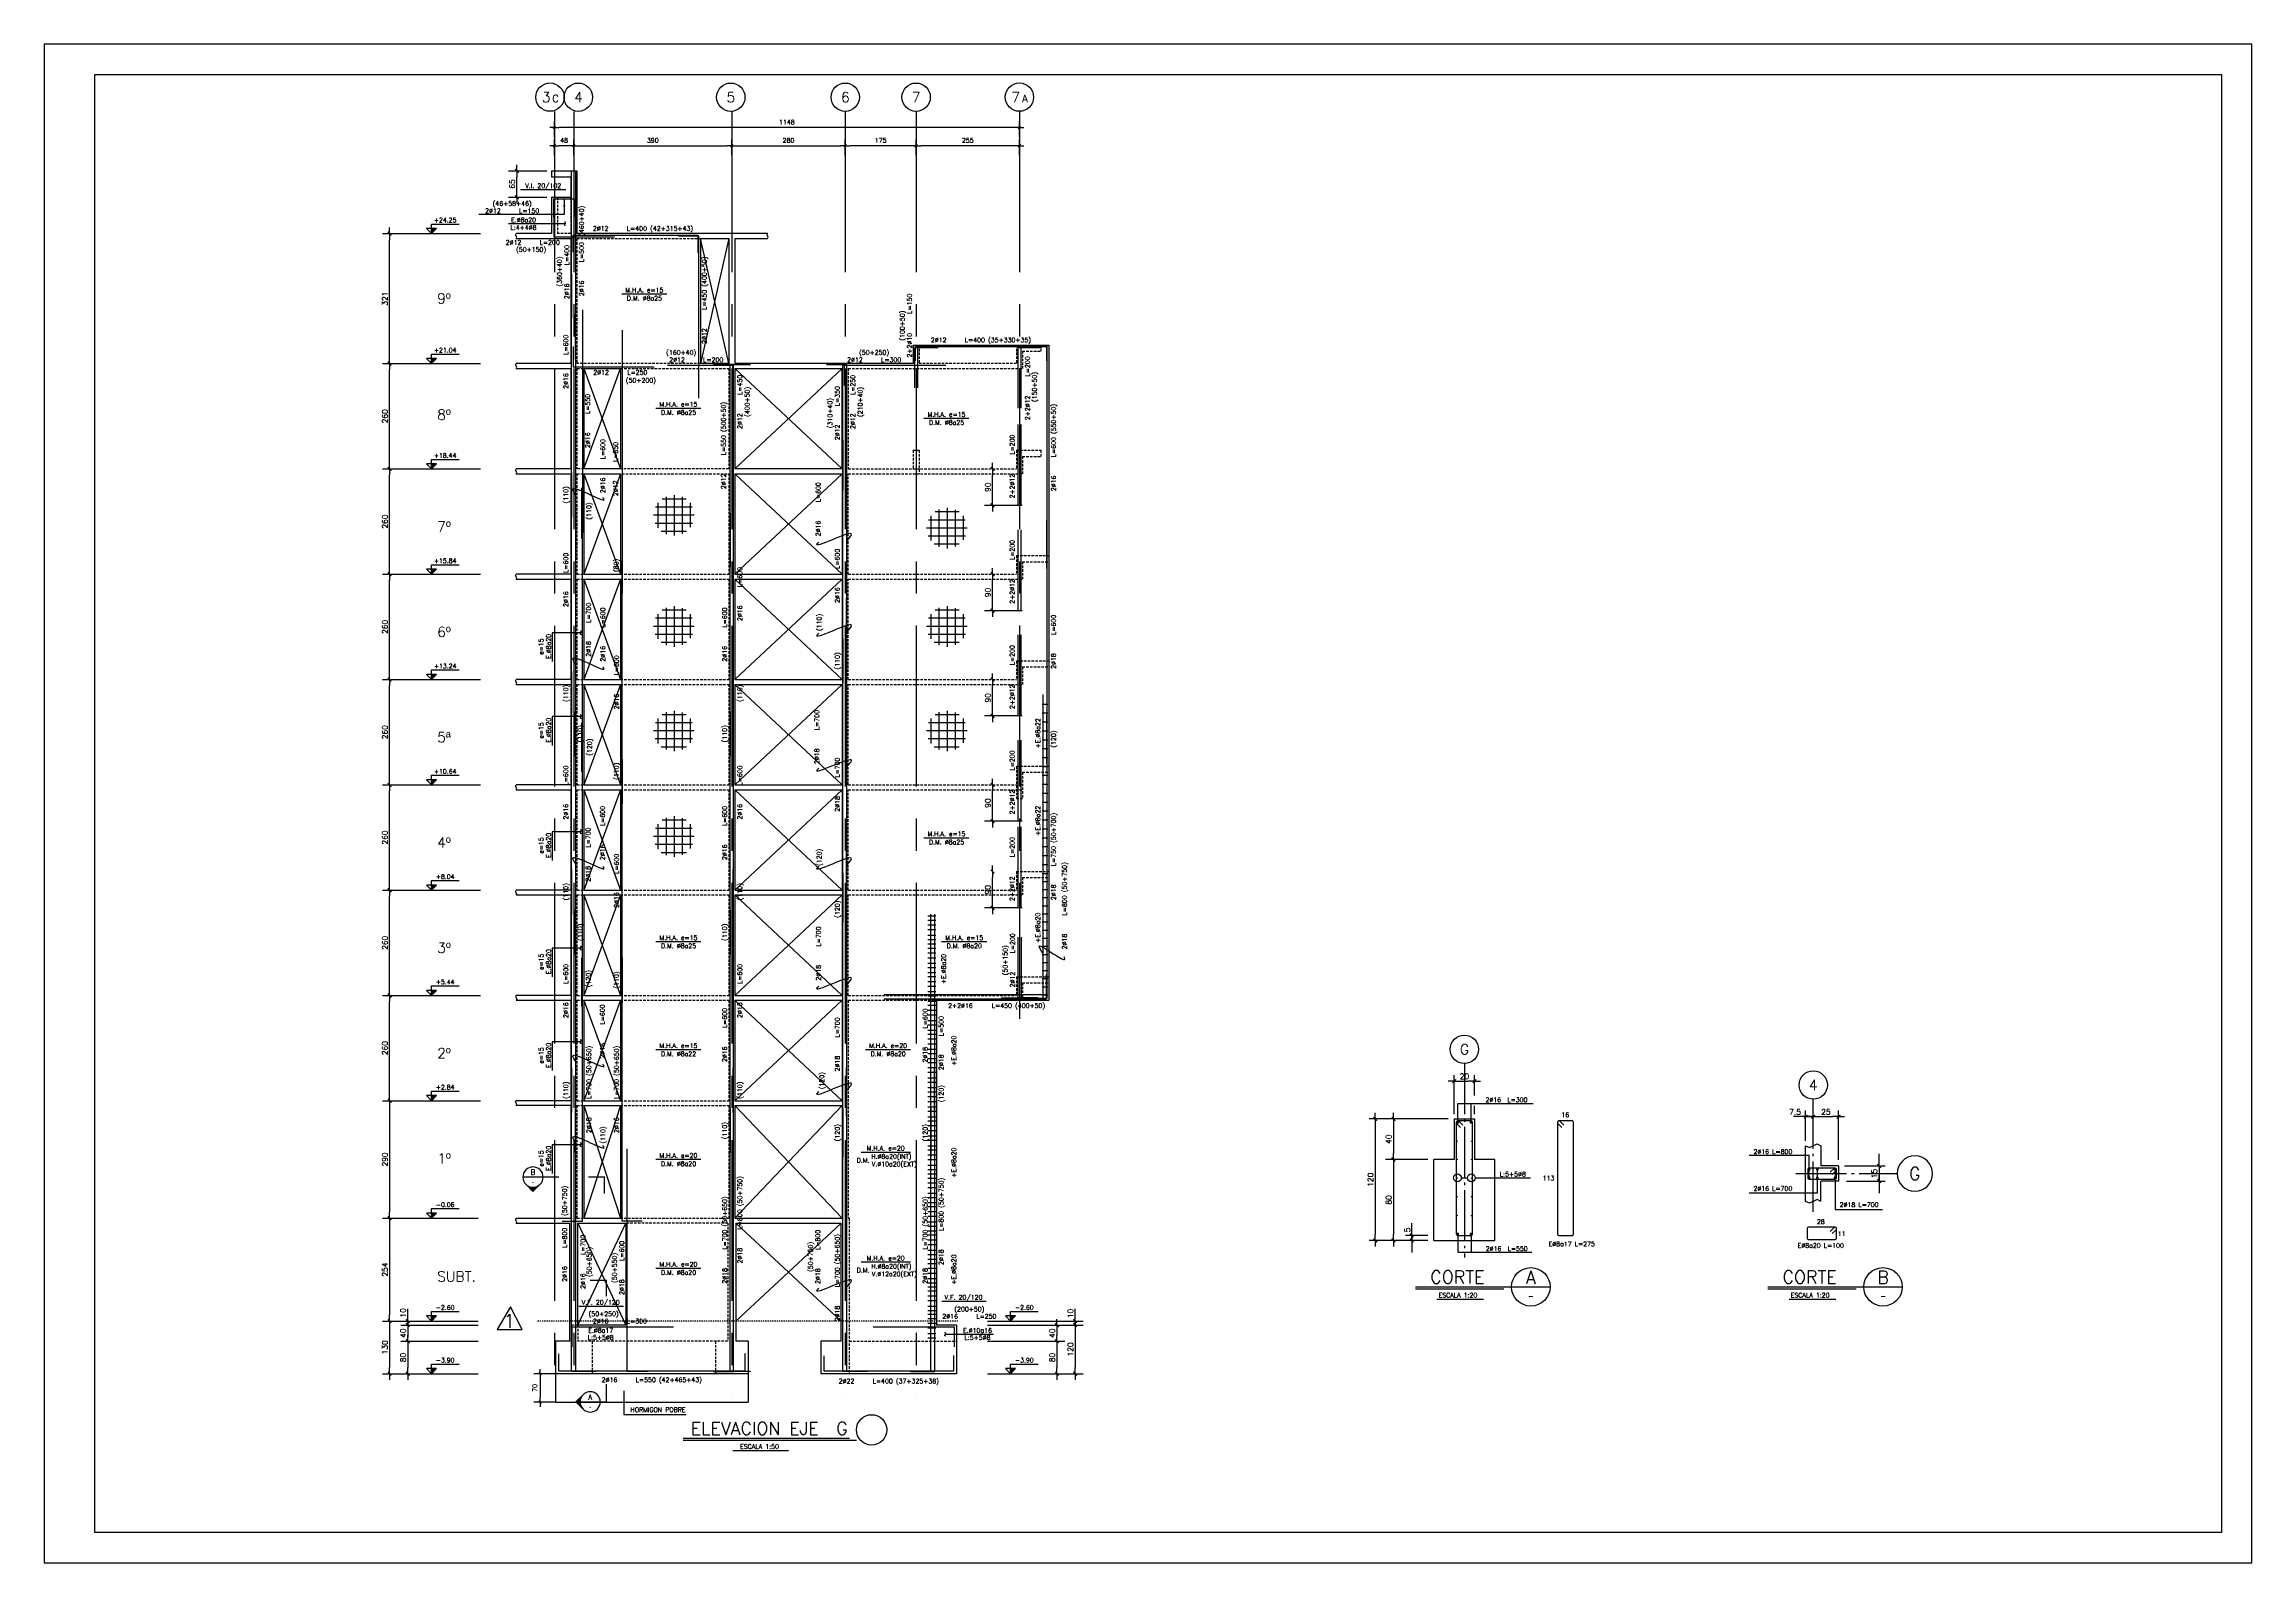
# Paper-space layout 'Layout1' of a CAD drawing. Header units: millimetres. Extents: x -3289 to -2199, y 1377 to 2127.
# The model-space entities are those that its viewports show. They can reach past a viewport. Long polylines and large blocks are cut down to what shows.
import ezdxf
from ezdxf.enums import TextEntityAlignment as Align

# ---------------------------------------------------------------- set-up
doc = ezdxf.new("R2010")
doc.units = ezdxf.units.MM
doc.header["$LTSCALE"] = 0.5
for name, pattern in [('CENTER', [50.8, 31.75, -6.35, 6.35, -6.35]), ('DASHED', [0.75, 0.5, -0.25]), ('EJES', [12.5, 10, -1, 0.5, -1])]:
    doc.linetypes.add(name, pattern=pattern)
for name, color, linetype in [('A-LINEA 015', 6, 'Continuous'), ('CONTORNO', 3, 'Continuous'), ('CONTORNOS', 3, 'Continuous'), ('CORTES', 5, 'Continuous'), ('COTAS1', 2, 'Continuous'), ('Cotas2', 1, 'Continuous'), ('EJES', 1, 'CENTER'), ('fe', 7, 'Continuous'), ('FORMATO', 7, 'Continuous'), ('NIVELES', 3, 'Continuous'), ('RADIER', 1, 'DASHED'), ('SEGMENTOS1', 2, 'DASHED'), ('TEXTOS-FE', 9, 'Continuous'), ('TEXTOS-SM', 3, 'Continuous'), ('TEXTOS1', 9, 'Continuous'), ('textos2', 2, 'Continuous'), ('VANOS', 1, 'Continuous'), ('VENTANA', 7, 'Continuous')]:
    doc.layers.add(name, color=color, linetype=linetype)
doc.layers.get('VENTANA').off()
doc.styles.add('ROMAND', font='romand')
doc.styles.add('ROMANS', font='romans')
doc.styles.add('ROMANS0', font='romans.shx')
doc.styles.add('SIETE50', font='ROMAND.SHX', dxfattribs={"height": 31.5})
doc.styles.get("Standard").update_dxf_attribs({"font": 'techl___.ttf'})
doc.linetypes.add('LCORTE', pattern='A,0.75,[136,ltypeshp.shx,S=0.125,R=0,X=0,Y=0],-0.5,0.7', length=1.95)
doc.dimstyles.new('ING-50', dxfattribs={"dimscale": 5, "dimtxt": 2.25, "dimasz": 2.25, "dimexe": 3, "dimexo": 0, "dimgap": 1.5, "dimtad": 1, "dimdec": 1, "dimzin": 12, "dimdsep": 46, "dimtxsty": 'ROMANS', "dimblk1": 'TICK1', "dimblk2": 'TICK1', "dimsah": 1, "dimcen": 0.09, "dimclrd": 2, "dimclre": 1, "dimclrt": 3, "dimadec": 1, "dimazin": 3, "dimtfac": 1, "dimtdec": 1, "dimtix": 1, "dimtmove": 2, "dimatfit": 3, "dimfxl": 3, "dimtolj": 1, "dimtzin": 12, "dimarcsym": 0})
doc.dimstyles.new('ING20', dxfattribs={"dimscale": 50, "dimtxt": 0.27, "dimasz": 0.3, "dimexe": 0.3, "dimexo": 1, "dimgap": 0.1, "dimtad": 1, "dimlfac": 0.4, "dimzin": 12, "dimdsep": 46, "dimtxsty": 'ROMANS', "dimblk1": 'TICK1', "dimblk2": 'TICK1', "dimsah": 1, "dimcen": 0.09, "dimse1": 1, "dimse2": 1, "dimclrd": 2, "dimclre": 1, "dimclrt": 3, "dimadec": 0, "dimazin": 0, "dimtfac": 1, "dimtix": 1, "dimtmove": 2, "dimatfit": 3, "dimldrblk": 'TICK1', "dimfxl": 1, "dimtolj": 1, "dimtzin": 12, "dimarcsym": 0})
doc.dimstyles.new('ING50', dxfattribs={"dimscale": 50, "dimtxt": 0.27, "dimasz": 0.3, "dimexe": 0.2, "dimexo": 1, "dimgap": 0.1, "dimtad": 1, "dimzin": 12, "dimdsep": 46, "dimtxsty": 'ROMANS', "dimblk1": 'TICK1', "dimblk2": 'TICK1', "dimsah": 1, "dimcen": 0.09, "dimse1": 1, "dimse2": 1, "dimclrd": 2, "dimclre": 4, "dimclrt": 3, "dimadec": 0, "dimazin": 0, "dimtfac": 1, "dimtix": 1, "dimtmove": 2, "dimatfit": 3, "dimldrblk": 'TICK1', "dimfxl": 1, "dimtolj": 1, "dimtzin": 12, "dimarcsym": 0})

# ---------------------------------------------------------------- blocks, each defined once
blk = doc.blocks.new('nivel-el')
at = {"linetype": 'Continuous'}
blk.add_hatch(color=1, dxfattribs=at).paths.add_polyline_path([(0, 0), (12.5, 12.5), (0, 12.5)])
at = {"color": 3}
blk.add_lwpolyline([(0, 0), (12.5, 12.5), (0, 12.5), (-12.5, 12.5), (0, 0), (0, 12.5), (0, 23.6), (68.4, 23.6)], dxfattribs=at)
at = {"color": 3, "style": 'ROMANS'}
blk.add_attdef('%%P0.00', text='', height=11.2, dxfattribs=at).set_placement((34, 27.7), align=Align.CENTER)
blk = doc.blocks.new('EJE-1')
at = {"color": 3, "linetype": 'Continuous'}
blk.add_circle((0, 0), 35, dxfattribs=at)
at = {"color": 5, "linetype": 'Continuous', "style": 'ROMAND'}
blk.add_attdef('0', text='', height=25, dxfattribs=at).set_placement((0.2, 0), align=Align.MIDDLE)
blk = doc.blocks.new('TICK1')
at = {"color": 2}
for points in [[(0, 0), (-1, 0)], [(0, 0), (1, 0)]]:
    blk.add_lwpolyline(points, dxfattribs=at)
at = {"color": 2, "const_width": 0.2}
blk.add_lwpolyline([(-0.3, -0.3), (0.3, 0.3)], dxfattribs=at)
blk = doc.blocks.new('*D22')
at = {"layer": 'COTAS1', "color": 2, "lineweight": -2}
blk.add_line((7465.3, -471.3), (7465.3, -731.3), dxfattribs=at)
at = {"layer": 'Defpoints', "color": 0}
for p in [(7477, -456.3), (7465.3, -746.3), (7477, -746.3)]:
    blk.add_point(p, dxfattribs=at)
at = {"layer": 'COTAS1', "color": 2, "lineweight": -2, "xscale": 15, "yscale": 15, "zscale": 15}
for p, rotation in [((7465.3, -456.3), 90), ((7465.3, -746.3), 270)]:
    blk.add_blockref('TICK1', p, dxfattribs=dict(at, rotation=rotation))
at = {"layer": 'COTAS1', "color": 3, "insert": (7453.6, -601.3), "char_height": 13.5, "attachment_point": 5, "rotation": 90, "style": 'ROMANS'}
blk.add_mtext('\\A1;290', dxfattribs=at)
blk = doc.blocks.new('*D23')
at = {"layer": 'COTAS1', "color": 2, "lineweight": -2}
blk.add_line((7465.3, -441.3), (7465.3, -211.3), dxfattribs=at)
at = {"layer": 'Defpoints', "color": 0}
for p in [(7465.3, -196.3), (7477, -196.3), (7477, -456.3)]:
    blk.add_point(p, dxfattribs=at)
at = {"layer": 'COTAS1', "color": 2, "lineweight": -2, "xscale": 15, "yscale": 15, "zscale": 15}
for p, rotation in [((7465.3, -196.3), 90), ((7465.3, -456.3), 270)]:
    blk.add_blockref('TICK1', p, dxfattribs=dict(at, rotation=rotation))
at = {"layer": 'COTAS1', "color": 3, "insert": (7453.6, -326.3), "char_height": 13.5, "attachment_point": 5, "rotation": 90, "style": 'ROMANS'}
blk.add_mtext('\\A1;260', dxfattribs=at)
blk = doc.blocks.new('*D24')
at = {"layer": 'COTAS1', "color": 2, "lineweight": -2}
blk.add_line((7465.3, -181.3), (7465.3, 48.7), dxfattribs=at)
at = {"layer": 'Defpoints', "color": 0}
for p in [(7465.3, 63.7), (7477, 63.7), (7477, -196.3)]:
    blk.add_point(p, dxfattribs=at)
at = {"layer": 'COTAS1', "color": 2, "lineweight": -2, "xscale": 15, "yscale": 15, "zscale": 15}
for p, rotation in [((7465.3, 63.7), 90), ((7465.3, -196.3), 270)]:
    blk.add_blockref('TICK1', p, dxfattribs=dict(at, rotation=rotation))
at = {"layer": 'COTAS1', "color": 3, "insert": (7453.6, -66.3), "char_height": 13.5, "attachment_point": 5, "rotation": 90, "style": 'ROMANS'}
blk.add_mtext('\\A1;260', dxfattribs=at)
blk = doc.blocks.new('*D25')
at = {"layer": 'COTAS1', "color": 2, "lineweight": -2}
blk.add_line((7465.3, 78.7), (7465.3, 308.7), dxfattribs=at)
at = {"layer": 'Defpoints', "color": 0}
for p in [(7465.3, 323.7), (7477, 323.7), (7477, 63.7)]:
    blk.add_point(p, dxfattribs=at)
at = {"layer": 'COTAS1', "color": 2, "lineweight": -2, "xscale": 15, "yscale": 15, "zscale": 15}
for p, rotation in [((7465.3, 323.7), 90), ((7465.3, 63.7), 270)]:
    blk.add_blockref('TICK1', p, dxfattribs=dict(at, rotation=rotation))
at = {"layer": 'COTAS1', "color": 3, "insert": (7453.6, 193.7), "char_height": 13.5, "attachment_point": 5, "rotation": 90, "style": 'ROMANS'}
blk.add_mtext('\\A1;260', dxfattribs=at)
blk = doc.blocks.new('*D26')
at = {"layer": 'COTAS1', "color": 2, "lineweight": -2}
blk.add_line((7465.3, 338.7), (7465.3, 568.7), dxfattribs=at)
at = {"layer": 'Defpoints', "color": 0}
for p in [(7465.3, 583.7), (7477, 583.7), (7477, 323.7)]:
    blk.add_point(p, dxfattribs=at)
at = {"layer": 'COTAS1', "color": 2, "lineweight": -2, "xscale": 15, "yscale": 15, "zscale": 15}
for p, rotation in [((7465.3, 583.7), 90), ((7465.3, 323.7), 270)]:
    blk.add_blockref('TICK1', p, dxfattribs=dict(at, rotation=rotation))
at = {"layer": 'COTAS1', "color": 3, "insert": (7453.6, 453.7), "char_height": 13.5, "attachment_point": 5, "rotation": 90, "style": 'ROMANS'}
blk.add_mtext('\\A1;260', dxfattribs=at)
blk = doc.blocks.new('*D27')
at = {"layer": 'COTAS1', "color": 2, "lineweight": -2}
blk.add_line((7465.3, 598.7), (7465.3, 828.7), dxfattribs=at)
at = {"layer": 'Defpoints', "color": 0}
for p in [(7465.3, 843.7), (7477, 843.7), (7477, 583.7)]:
    blk.add_point(p, dxfattribs=at)
at = {"layer": 'COTAS1', "color": 2, "lineweight": -2, "xscale": 15, "yscale": 15, "zscale": 15}
for p, rotation in [((7465.3, 843.7), 90), ((7465.3, 583.7), 270)]:
    blk.add_blockref('TICK1', p, dxfattribs=dict(at, rotation=rotation))
at = {"layer": 'COTAS1', "color": 3, "insert": (7453.6, 713.7), "char_height": 13.5, "attachment_point": 5, "rotation": 90, "style": 'ROMANS'}
blk.add_mtext('\\A1;260', dxfattribs=at)
blk = doc.blocks.new('*D28')
at = {"layer": 'COTAS1', "color": 2, "lineweight": -2}
blk.add_line((7465.3, 858.7), (7465.3, 1088.7), dxfattribs=at)
at = {"layer": 'Defpoints', "color": 0}
for p in [(7465.3, 1103.7), (7477, 1103.7), (7477, 843.7)]:
    blk.add_point(p, dxfattribs=at)
at = {"layer": 'COTAS1', "color": 2, "lineweight": -2, "xscale": 15, "yscale": 15, "zscale": 15}
for p, rotation in [((7465.3, 1103.7), 90), ((7465.3, 843.7), 270)]:
    blk.add_blockref('TICK1', p, dxfattribs=dict(at, rotation=rotation))
at = {"layer": 'COTAS1', "color": 3, "insert": (7453.6, 973.7), "char_height": 13.5, "attachment_point": 5, "rotation": 90, "style": 'ROMANS'}
blk.add_mtext('\\A1;260', dxfattribs=at)
blk = doc.blocks.new('eje-3')
at = {"color": 3, "linetype": 'Continuous'}
blk.add_circle((0, 0), 35, dxfattribs=at)
at = {"color": 5, "linetype": 'Continuous', "style": 'ROMAND'}
for height, p in [(25, (-9.2, 0)), (18, (13.7, -3.6))]:
    blk.add_attdef('0', text='', height=height, dxfattribs=at).set_placement(p, align=Align.MIDDLE)
blk = doc.blocks.new('*D29')
at = {"layer": 'Defpoints', "color": 0, "ltscale": 0.5}
for p in [(7872, 1946.8), (7872, 1923.5), (9020, 1923.5)]:
    blk.add_point(p, dxfattribs=at)
at = {"layer": 'TEXTOS1', "color": 1, "lineweight": -2, "ltscale": 0.5}
for p, q in [((7872, 1923.5), (7872, 1961.8)), ((9020, 1923.5), (9020, 1961.8))]:
    blk.add_line(p, q, dxfattribs=at)
at = {"layer": 'TEXTOS1', "color": 2, "lineweight": -2, "ltscale": 0.5}
blk.add_line((9008.8, 1946.8), (7883.3, 1946.8), dxfattribs=at)
at = {"layer": 'TEXTOS1', "color": 2, "lineweight": -2, "ltscale": 0.5, "xscale": 11.25, "yscale": 11.25, "zscale": 11.25}
for p, rotation in [((7872, 1946.8), 179.9999999999993), ((9020, 1946.8), 359.9999999999993)]:
    blk.add_blockref('TICK1', p, dxfattribs=dict(at, rotation=rotation))
at = {"layer": 'TEXTOS1', "color": 3, "ltscale": 0.5, "insert": (8446, 1960), "char_height": 11.25, "attachment_point": 5, "style": 'ROMANS'}
blk.add_mtext('\\A1;1148', dxfattribs=at)
blk = doc.blocks.new('*D30')
at = {"layer": 'Defpoints', "color": 0, "ltscale": 0.5}
for p in [(8765, 1901.8), (8765, 1878.5), (9020, 1878.5)]:
    blk.add_point(p, dxfattribs=at)
at = {"layer": 'TEXTOS1', "color": 1, "lineweight": -2, "ltscale": 0.5}
for p, q in [((8765, 1878.5), (8765, 1916.8)), ((9020, 1878.5), (9020, 1916.8))]:
    blk.add_line(p, q, dxfattribs=at)
at = {"layer": 'TEXTOS1', "color": 2, "lineweight": -2, "ltscale": 0.5}
blk.add_line((9008.8, 1901.8), (8776.3, 1901.8), dxfattribs=at)
at = {"layer": 'TEXTOS1', "color": 2, "lineweight": -2, "ltscale": 0.5, "xscale": 11.25, "yscale": 11.25, "zscale": 11.25}
for p, rotation in [((8765, 1901.8), 180.0000000000065), ((9020, 1901.8), 6.474820679613913e-12)]:
    blk.add_blockref('TICK1', p, dxfattribs=dict(at, rotation=rotation))
at = {"layer": 'TEXTOS1', "color": 3, "ltscale": 0.5, "insert": (8892.5, 1915), "char_height": 11.25, "attachment_point": 5, "style": 'ROMANS'}
blk.add_mtext('\\A1;255', dxfattribs=at)
blk = doc.blocks.new('*D31')
at = {"layer": 'Defpoints', "color": 0, "ltscale": 0.5}
for p in [(8590, 1901.8), (8590, 1878.5), (8765, 1878.5)]:
    blk.add_point(p, dxfattribs=at)
at = {"layer": 'TEXTOS1', "color": 1, "lineweight": -2, "ltscale": 0.5}
for p, q in [((8590, 1878.5), (8590, 1916.8)), ((8765, 1878.5), (8765, 1916.8))]:
    blk.add_line(p, q, dxfattribs=at)
at = {"layer": 'TEXTOS1', "color": 2, "lineweight": -2, "ltscale": 0.5}
blk.add_line((8753.8, 1901.8), (8601.3, 1901.8), dxfattribs=at)
at = {"layer": 'TEXTOS1', "color": 2, "lineweight": -2, "ltscale": 0.5, "xscale": 11.25, "yscale": 11.25, "zscale": 11.25, "rotation": 180}
blk.add_blockref('TICK1', (8590, 1901.8), dxfattribs=at)
at = {"layer": 'TEXTOS1', "color": 2, "lineweight": -2, "ltscale": 0.5, "xscale": 11.25, "yscale": 11.25, "zscale": 11.25}
blk.add_blockref('TICK1', (8765, 1901.8), dxfattribs=at)
at = {"layer": 'TEXTOS1', "color": 3, "ltscale": 0.5, "insert": (8677.5, 1915), "char_height": 11.25, "attachment_point": 5, "style": 'ROMANS'}
blk.add_mtext('\\A1;175', dxfattribs=at)
blk = doc.blocks.new('*D32')
at = {"layer": 'Defpoints', "color": 0, "ltscale": 0.5}
for p in [(8310, 1878.5), (8590, 1901.8), (8590, 1878.5)]:
    blk.add_point(p, dxfattribs=at)
at = {"layer": 'TEXTOS1', "color": 1, "lineweight": -2, "ltscale": 0.5}
for p, q in [((8310, 1878.5), (8310, 1916.8)), ((8590, 1878.5), (8590, 1916.8))]:
    blk.add_line(p, q, dxfattribs=at)
at = {"layer": 'TEXTOS1', "color": 2, "lineweight": -2, "ltscale": 0.5}
blk.add_line((8321.3, 1901.8), (8578.8, 1901.8), dxfattribs=at)
at = {"layer": 'TEXTOS1', "color": 2, "lineweight": -2, "ltscale": 0.5, "xscale": 11.25, "yscale": 11.25, "zscale": 11.25, "rotation": 180}
blk.add_blockref('TICK1', (8310, 1901.8), dxfattribs=at)
at = {"layer": 'TEXTOS1', "color": 2, "lineweight": -2, "ltscale": 0.5, "xscale": 11.25, "yscale": 11.25, "zscale": 11.25}
blk.add_blockref('TICK1', (8590, 1901.8), dxfattribs=at)
at = {"layer": 'TEXTOS1', "color": 3, "ltscale": 0.5, "insert": (8450, 1915), "char_height": 11.25, "attachment_point": 5, "style": 'ROMANS'}
blk.add_mtext('\\A1;280', dxfattribs=at)
blk = doc.blocks.new('*D10')
at = {"layer": 'Defpoints', "color": 0, "ltscale": 0.5}
for p in [(7920, 1878.5), (8310, 1901.8), (8310, 1878.5)]:
    blk.add_point(p, dxfattribs=at)
at = {"layer": 'TEXTOS1', "color": 1, "lineweight": -2, "ltscale": 0.5}
for p, q in [((7920, 1878.5), (7920, 1916.8)), ((8310, 1878.5), (8310, 1916.8))]:
    blk.add_line(p, q, dxfattribs=at)
at = {"layer": 'TEXTOS1', "color": 2, "lineweight": -2, "ltscale": 0.5}
blk.add_line((7931.3, 1901.8), (8298.8, 1901.8), dxfattribs=at)
at = {"layer": 'TEXTOS1', "color": 2, "lineweight": -2, "ltscale": 0.5, "xscale": 11.25, "yscale": 11.25, "zscale": 11.25, "rotation": 180}
blk.add_blockref('TICK1', (7920, 1901.8), dxfattribs=at)
at = {"layer": 'TEXTOS1', "color": 2, "lineweight": -2, "ltscale": 0.5, "xscale": 11.25, "yscale": 11.25, "zscale": 11.25}
blk.add_blockref('TICK1', (8310, 1901.8), dxfattribs=at)
at = {"layer": 'TEXTOS1', "color": 3, "ltscale": 0.5, "insert": (8115, 1915), "char_height": 11.25, "attachment_point": 5, "style": 'ROMANS'}
blk.add_mtext('\\A1;390', dxfattribs=at)
blk = doc.blocks.new('*D11')
at = {"layer": 'Defpoints', "color": 0, "ltscale": 0.5}
for p in [(7872, 1901.8), (7872, 1878.5), (7920, 1878.5)]:
    blk.add_point(p, dxfattribs=at)
at = {"layer": 'TEXTOS1', "color": 1, "lineweight": -2, "ltscale": 0.5}
for p, q in [((7872, 1878.5), (7872, 1916.8)), ((7920, 1878.5), (7920, 1916.8))]:
    blk.add_line(p, q, dxfattribs=at)
at = {"layer": 'TEXTOS1', "color": 2, "lineweight": -2, "ltscale": 0.5}
blk.add_line((7908.8, 1901.8), (7883.3, 1901.8), dxfattribs=at)
at = {"layer": 'TEXTOS1', "color": 2, "lineweight": -2, "ltscale": 0.5, "xscale": 11.25, "yscale": 11.25, "zscale": 11.25}
for p, rotation in [((7872, 1901.8), 180.0000000000253), ((7920, 1901.8), 2.525979425627156e-11)]:
    blk.add_blockref('TICK1', p, dxfattribs=dict(at, rotation=rotation))
at = {"layer": 'TEXTOS1', "color": 3, "ltscale": 0.5, "insert": (7896, 1915), "char_height": 11.25, "attachment_point": 5, "style": 'ROMANS'}
blk.add_mtext('\\A1;48', dxfattribs=at)
blk = doc.blocks.new('*D12')
at = {"layer": 'COTAS1', "color": 2, "lineweight": -2}
blk.add_line((7779.5, 1789.7), (7779.5, 1824.7), dxfattribs=at)
at = {"layer": 'Defpoints', "color": 0}
for p in [(7779.5, 1839.7), (7791.1, 1839.7), (7791.1, 1774.7)]:
    blk.add_point(p, dxfattribs=at)
at = {"layer": 'COTAS1', "color": 2, "lineweight": -2, "xscale": 15, "yscale": 15, "zscale": 15}
for p, rotation in [((7779.5, 1839.7), 90), ((7779.5, 1774.7), 270)]:
    blk.add_blockref('TICK1', p, dxfattribs=dict(at, rotation=rotation))
at = {"layer": 'COTAS1', "color": 3, "insert": (7767.7, 1807.2), "char_height": 13.5, "attachment_point": 5, "rotation": 90, "style": 'ROMANS'}
blk.add_mtext('\\A1;65', dxfattribs=at)
blk = doc.blocks.new('*D13')
at = {"layer": 'COTAS1', "color": 2, "lineweight": -2}
blk.add_line((7465.3, -761.3), (7465.3, -985.3), dxfattribs=at)
at = {"layer": 'Defpoints', "color": 0}
for p in [(7447.9, -746.3), (7465.3, -1000.3), (7477, -1000.3)]:
    blk.add_point(p, dxfattribs=at)
at = {"layer": 'COTAS1', "color": 2, "lineweight": -2, "xscale": 15, "yscale": 15, "zscale": 15}
for p, rotation in [((7465.3, -746.3), 90), ((7465.3, -1000.3), 270)]:
    blk.add_blockref('TICK1', p, dxfattribs=dict(at, rotation=rotation))
at = {"layer": 'COTAS1', "color": 3, "insert": (7453.6, -873.3), "char_height": 13.5, "attachment_point": 5, "rotation": 90, "style": 'ROMANS'}
blk.add_mtext('\\A1;254', dxfattribs=at)
blk = doc.blocks.new('*D14')
at = {"layer": 'COTAS1', "color": 2, "lineweight": -2}
blk.add_line((7465.3, -1015.3), (7465.3, -1115.3), dxfattribs=at)
at = {"layer": 'Defpoints', "color": 0}
for p in [(7477, -1000.3), (7465.3, -1130.3), (7477, -1130.3)]:
    blk.add_point(p, dxfattribs=at)
at = {"layer": 'COTAS1', "color": 2, "lineweight": -2, "xscale": 15, "yscale": 15, "zscale": 15}
for p, rotation in [((7465.3, -1000.3), 90), ((7465.3, -1130.3), 270)]:
    blk.add_blockref('TICK1', p, dxfattribs=dict(at, rotation=rotation))
at = {"layer": 'COTAS1', "color": 3, "insert": (7453.6, -1065.3), "char_height": 13.5, "attachment_point": 5, "rotation": 90, "style": 'ROMANS'}
blk.add_mtext('\\A1;130', dxfattribs=at)
blk = doc.blocks.new('*D15')
at = {"layer": 'COTAS1', "color": 2, "lineweight": -2}
blk.add_line((7510.3, -1065.3), (7510.3, -1115.3), dxfattribs=at)
at = {"layer": 'Defpoints', "color": 0}
for p in [(7522, -1050.3), (7510.3, -1130.3), (7522, -1130.3)]:
    blk.add_point(p, dxfattribs=at)
at = {"layer": 'COTAS1', "color": 2, "lineweight": -2, "xscale": 15, "yscale": 15, "zscale": 15}
for p, rotation in [((7510.3, -1050.3), 90), ((7510.3, -1130.3), 270)]:
    blk.add_blockref('TICK1', p, dxfattribs=dict(at, rotation=rotation))
at = {"layer": 'COTAS1', "color": 3, "insert": (7498.6, -1090.3), "char_height": 13.5, "attachment_point": 5, "rotation": 90, "style": 'ROMANS'}
blk.add_mtext('\\A1;80', dxfattribs=at)
blk = doc.blocks.new('*D16')
at = {"layer": 'COTAS1', "color": 2, "lineweight": -2}
blk.add_line((7510.3, -1025.3), (7510.3, -1035.3), dxfattribs=at)
at = {"layer": 'Defpoints', "color": 0}
for p in [(7522, -1010.3), (7510.3, -1050.3), (7522, -1050.3)]:
    blk.add_point(p, dxfattribs=at)
at = {"layer": 'COTAS1', "color": 2, "lineweight": -2, "xscale": 15, "yscale": 15, "zscale": 15}
for p, rotation in [((7510.3, -1010.3), 90), ((7510.3, -1050.3), 270)]:
    blk.add_blockref('TICK1', p, dxfattribs=dict(at, rotation=rotation))
at = {"layer": 'COTAS1', "color": 3, "insert": (7498.6, -1030.3), "char_height": 13.5, "attachment_point": 5, "rotation": 90, "style": 'ROMANS'}
blk.add_mtext('\\A1;40', dxfattribs=at)
blk = doc.blocks.new('*D17')
at = {"layer": 'COTAS1', "color": 2, "lineweight": -2}
for p, q in [((7510.3, -985.3), (7510.3, -970.3)), ((7510.3, -1010.3), (7510.3, -1000.3)), ((7510.3, -1025.3), (7510.3, -1040.3))]:
    blk.add_line(p, q, dxfattribs=at)
at = {"layer": 'Defpoints', "color": 0}
for p in [(7510.3, -1000.3), (7522, -1000.3), (7522, -1010.3)]:
    blk.add_point(p, dxfattribs=at)
at = {"layer": 'COTAS1', "color": 2, "lineweight": -2, "xscale": 15, "yscale": 15, "zscale": 15}
for p, rotation in [((7510.3, -1000.3), 270), ((7510.3, -1010.3), 90)]:
    blk.add_blockref('TICK1', p, dxfattribs=dict(at, rotation=rotation))
at = {"layer": 'COTAS1', "color": 3, "insert": (7498.6, -980.2), "char_height": 13.5, "attachment_point": 5, "rotation": 90, "style": 'ROMANS'}
blk.add_mtext('\\A1;10', dxfattribs=at)
blk = doc.blocks.new('*D18')
at = {"layer": 'COTAS1', "color": 2, "lineweight": -2}
blk.add_line((9112.7, -1065.3), (9112.7, -1115.3), dxfattribs=at)
at = {"layer": 'Defpoints', "color": 0}
for p in [(9124.4, -1050.3), (9112.7, -1130.3), (9124.4, -1130.3)]:
    blk.add_point(p, dxfattribs=at)
at = {"layer": 'COTAS1', "color": 2, "lineweight": -2, "xscale": 15, "yscale": 15, "zscale": 15}
for p, rotation in [((9112.7, -1050.3), 90), ((9112.7, -1130.3), 270)]:
    blk.add_blockref('TICK1', p, dxfattribs=dict(at, rotation=rotation))
at = {"layer": 'COTAS1', "color": 3, "insert": (9101, -1090.3), "char_height": 13.5, "attachment_point": 5, "rotation": 90, "style": 'ROMANS'}
blk.add_mtext('\\A1;80', dxfattribs=at)
blk = doc.blocks.new('*D19')
at = {"layer": 'COTAS1', "color": 2, "lineweight": -2}
blk.add_line((9112.7, -1025.3), (9112.7, -1035.3), dxfattribs=at)
at = {"layer": 'Defpoints', "color": 0}
for p in [(9124.4, -1010.3), (9112.7, -1050.3), (9124.4, -1050.3)]:
    blk.add_point(p, dxfattribs=at)
at = {"layer": 'COTAS1', "color": 2, "lineweight": -2, "xscale": 15, "yscale": 15, "zscale": 15}
for p, rotation in [((9112.7, -1010.3), 90), ((9112.7, -1050.3), 270)]:
    blk.add_blockref('TICK1', p, dxfattribs=dict(at, rotation=rotation))
at = {"layer": 'COTAS1', "color": 3, "insert": (9101, -1030.3), "char_height": 13.5, "attachment_point": 5, "rotation": 90, "style": 'ROMANS'}
blk.add_mtext('\\A1;40', dxfattribs=at)
blk = doc.blocks.new('*D20')
at = {"layer": 'COTAS1', "color": 2, "lineweight": -2}
for p, q in [((9157.7, -985.3), (9157.7, -970.3)), ((9157.7, -1000.3), (9157.7, -1010.3)), ((9157.7, -1025.3), (9157.7, -1040.3))]:
    blk.add_line(p, q, dxfattribs=at)
at = {"layer": 'Defpoints', "color": 0}
for p in [(9157.7, -1010.3), (9169.4, -1000.3), (9169.4, -1010.3)]:
    blk.add_point(p, dxfattribs=at)
at = {"layer": 'COTAS1', "color": 2, "lineweight": -2, "xscale": 15, "yscale": 15, "zscale": 15}
for p, rotation in [((9157.7, -1000.3), 270), ((9157.7, -1010.3), 90)]:
    blk.add_blockref('TICK1', p, dxfattribs=dict(at, rotation=rotation))
at = {"layer": 'COTAS1', "color": 3, "insert": (9146, -981.6), "char_height": 13.5, "attachment_point": 5, "rotation": 90, "style": 'ROMANS'}
blk.add_mtext('\\A1;10', dxfattribs=at)
blk = doc.blocks.new('*D21')
at = {"layer": 'COTAS1', "color": 2, "lineweight": -2}
blk.add_line((9157.7, -1025.3), (9157.7, -1115.3), dxfattribs=at)
at = {"layer": 'Defpoints', "color": 0}
for p in [(9169.4, -1010.3), (9157.7, -1130.3), (9169.4, -1130.3)]:
    blk.add_point(p, dxfattribs=at)
at = {"layer": 'COTAS1', "color": 2, "lineweight": -2, "xscale": 15, "yscale": 15, "zscale": 15}
for p, rotation in [((9157.7, -1010.3), 90), ((9157.7, -1130.3), 270)]:
    blk.add_blockref('TICK1', p, dxfattribs=dict(at, rotation=rotation))
at = {"layer": 'COTAS1', "color": 3, "insert": (9146, -1070.3), "char_height": 13.5, "attachment_point": 5, "rotation": 90, "style": 'ROMANS'}
blk.add_mtext('\\A1;120', dxfattribs=at)
blk = doc.blocks.new('malla-1')
at = {"color": 1}
for p, q in [((-50.6, 0), (49.4, 0)), ((-46, 20), (44.8, 20)), ((-40, 29.7), (-40, -31.8)), ((-29.3, 40), (29.7, 40)), ((-20, 45.1), (-20, -47)), ((0, 49), (0, -50.9)), ((20, 44.6), (20, -46.5)), ((40, 29.6), (40, -30.1)), ((-46.9, -20), (45.6, -20)), ((-31.8, -40), (30.2, -40))]:
    blk.add_line(p, q, dxfattribs=at)
blk = doc.blocks.new('*D7')
at = {"layer": 'Defpoints', "color": 0, "ltscale": 0.5}
for p in [(8953.7, 323.7), (8965.4, 323.7), (8965.4, 233.7)]:
    blk.add_point(p, dxfattribs=at)
at = {"layer": 'fe', "color": 2, "lineweight": -2, "ltscale": 0.5}
blk.add_line((8953.7, 248.7), (8953.7, 308.7), dxfattribs=at)
at = {"layer": 'fe', "color": 2, "lineweight": -2, "ltscale": 0.5, "xscale": 15, "yscale": 15, "zscale": 15}
for p, rotation in [((8953.7, 323.7), 90), ((8953.7, 233.7), 270)]:
    blk.add_blockref('TICK1', p, dxfattribs=dict(at, rotation=rotation))
at = {"layer": 'fe', "color": 3, "ltscale": 0.5, "insert": (8942, 278.7), "char_height": 13.5, "attachment_point": 5, "rotation": 90, "style": 'ROMANS'}
blk.add_mtext('\\A1;90', dxfattribs=at)
blk = doc.blocks.new('*D8')
at = {"layer": 'Defpoints', "color": 0, "ltscale": 0.5}
for p in [(8953.7, 109.7), (8965.4, 109.7), (8965.4, 19.7)]:
    blk.add_point(p, dxfattribs=at)
at = {"layer": 'fe', "color": 2, "lineweight": -2, "ltscale": 0.5}
blk.add_line((8953.7, 34.7), (8953.7, 94.7), dxfattribs=at)
at = {"layer": 'fe', "color": 2, "lineweight": -2, "ltscale": 0.5, "xscale": 15, "yscale": 15, "zscale": 15}
for p, rotation in [((8953.7, 109.7), 90), ((8953.7, 19.7), 270)]:
    blk.add_blockref('TICK1', p, dxfattribs=dict(at, rotation=rotation))
at = {"layer": 'fe', "color": 3, "ltscale": 0.5, "insert": (8942, 64.7), "char_height": 13.5, "attachment_point": 5, "rotation": 90, "style": 'ROMANS'}
blk.add_mtext('\\A1;90', dxfattribs=at)
blk = doc.blocks.new('*D9')
at = {"layer": 'Defpoints', "color": 0, "ltscale": 0.5}
for p in [(8953.7, 583.7), (8965.4, 583.7), (8965.4, 493.7)]:
    blk.add_point(p, dxfattribs=at)
at = {"layer": 'fe', "color": 2, "lineweight": -2, "ltscale": 0.5}
blk.add_line((8953.7, 508.7), (8953.7, 568.7), dxfattribs=at)
at = {"layer": 'fe', "color": 2, "lineweight": -2, "ltscale": 0.5, "xscale": 15, "yscale": 15, "zscale": 15}
for p, rotation in [((8953.7, 583.7), 90), ((8953.7, 493.7), 270)]:
    blk.add_blockref('TICK1', p, dxfattribs=dict(at, rotation=rotation))
at = {"layer": 'fe', "color": 3, "ltscale": 0.5, "insert": (8942, 538.7), "char_height": 13.5, "attachment_point": 5, "rotation": 90, "style": 'ROMANS'}
blk.add_mtext('\\A1;90', dxfattribs=at)
blk = doc.blocks.new('*D62')
at = {"layer": 'Defpoints', "color": 0, "ltscale": 0.5}
for p in [(8953.7, 843.7), (8965.4, 843.7), (8965.4, 753.7)]:
    blk.add_point(p, dxfattribs=at)
at = {"layer": 'fe', "color": 2, "lineweight": -2, "ltscale": 0.5}
blk.add_line((8953.7, 768.7), (8953.7, 828.7), dxfattribs=at)
at = {"layer": 'fe', "color": 2, "lineweight": -2, "ltscale": 0.5, "xscale": 15, "yscale": 15, "zscale": 15}
for p, rotation in [((8953.7, 843.7), 90), ((8953.7, 753.7), 270)]:
    blk.add_blockref('TICK1', p, dxfattribs=dict(at, rotation=rotation))
at = {"layer": 'fe', "color": 3, "ltscale": 0.5, "insert": (8942, 798.7), "char_height": 13.5, "attachment_point": 5, "rotation": 90, "style": 'ROMANS'}
blk.add_mtext('\\A1;90', dxfattribs=at)
blk = doc.blocks.new('*X33')
at = {"color": 0}
for p, q in [((2610.1, 1260), (2610.4, 1260)), ((2611.9, 1257.5), (2612.9, 1257.5)), ((2613.2, 1255), (2615.4, 1255)), ((2608.8, 1227.5), (2608.9, 1227.5)), ((2610.9, 1230), (2611.4, 1230)), ((2612.4, 1232.5), (2613.9, 1232.5)), ((2613.6, 1235), (2616.4, 1235)), ((2614.2, 1252.5), (2617.9, 1252.5)), ((2614.5, 1237.5), (2618.9, 1237.5)), ((2614.9, 1250), (2620.4, 1250)), ((2615.1, 1240), (2621.4, 1240)), ((2615.3, 1247.5), (2622.9, 1247.5)), ((2615.4, 1242.5), (2623.9, 1242.5)), ((2615.5, 1245), (2625.4, 1245))]:
    blk.add_line(p, q, dxfattribs=at)
blk = doc.blocks.new('corte6')
at = {"color": 2, "linetype": 'Continuous'}
for p, q in [((-57.7, 17.7), (-75.4, 0)), ((-75.4, 0), (-57.7, -17.7))]:
    blk.add_line(p, q, dxfattribs=at)
at = {"color": 2, "linetype": 'Continuous', "const_width": 3.5}
blk.add_lwpolyline([(-65, 0), (0, 0), (0, 44.5)], dxfattribs=at)
at = {"color": 2, "linetype": 'Continuous'}
blk.add_arc((-40, 0), 25, 135, 225, dxfattribs=at)
at = {"color": 1, "linetype": 'Continuous'}
blk.add_arc((-40, 0), 25, 225, 135, dxfattribs=at)
at = {"color": 2, "linetype": 'Continuous', "xscale": -1}
blk.add_blockref('*X33', (2550.5, -1244.5), dxfattribs=at)
at = {"color": 3, "linetype": 'Continuous', "style": 'ROMAND'}
blk.add_attdef('C', text='', height=13, dxfattribs=at).set_placement((-40, 12), align=Align.MIDDLE_CENTER)
at = {"color": 3, "linetype": 'Continuous'}
blk.add_attdef('-', text='', height=13, dxfattribs=at).set_placement((-40, -12), align=Align.MIDDLE)
blk = doc.blocks.new('corte9')
at = {"color": 2, "const_width": 3.51}
blk.add_lwpolyline([(0, 39.5), (0, 0), (40.5, 0)], dxfattribs=at)
blk = doc.blocks.new('*X38')
at = {"color": 0}
for p, q in [((2575, 1325.1), (2575, 1325.4)), ((2577.5, 1326.9), (2577.5, 1327.9)), ((2580, 1328.2), (2580, 1330.4)), ((2582.5, 1329.2), (2582.5, 1332.9)), ((2585, 1329.9), (2585, 1335.4)), ((2587.5, 1330.3), (2587.5, 1337.9)), ((2590, 1330.5), (2590, 1340.4)), ((2592.5, 1330.4), (2592.5, 1338.9)), ((2595, 1330.1), (2595, 1336.4)), ((2597.5, 1329.5), (2597.5, 1333.9)), ((2600, 1328.6), (2600, 1331.4)), ((2602.5, 1327.4), (2602.5, 1328.9)), ((2605, 1325.9), (2605, 1326.4)), ((2607.5, 1323.8), (2607.5, 1323.9))]:
    blk.add_line(p, q, dxfattribs=at)
blk = doc.blocks.new('corte7')
at = {"color": 2, "linetype": 'Continuous'}
for p, q in [((-17.7, -17.7), (0, -35.4)), ((0, -35.4), (17.7, -17.7))]:
    blk.add_line(p, q, dxfattribs=at)
at = {"color": 2, "linetype": 'Continuous', "const_width": 3.5}
blk.add_lwpolyline([(-25, 0), (64.6, 0)], dxfattribs=at)
at = {"color": 1, "linetype": 'Continuous'}
blk.add_arc((0, 0), 25, 315, 225, dxfattribs=at)
at = {"color": 2, "linetype": 'Continuous'}
blk.add_arc((0, 0), 25, 225, 315, dxfattribs=at)
at = {"color": 2, "linetype": 'Continuous', "xscale": -1, "rotation": 180}
blk.add_blockref('*X38', (-2590.5, 1305.5), dxfattribs=at)
at = {"color": 3, "linetype": 'Continuous', "style": 'ROMAND'}
blk.add_attdef('A', text='', height=13, dxfattribs=at).set_placement((0, 12), align=Align.MIDDLE)
at = {"color": 3, "linetype": 'Continuous'}
blk.add_attdef('-', text='', height=13, dxfattribs=at).set_placement((0, -12), align=Align.MIDDLE)
blk = doc.blocks.new('*D46')
at = {"layer": 'CORTES', "color": 2, "lineweight": -2}
blk.add_line((10108.5, -408), (10128.5, -408), dxfattribs=at)
at = {"layer": 'Defpoints', "color": 0}
for p in [(10093.5, -408), (10143.5, -408), (10143.5, -408)]:
    blk.add_point(p, dxfattribs=at)
at = {"layer": 'CORTES', "color": 2, "lineweight": -2, "xscale": 15, "yscale": 15, "zscale": 15, "rotation": 180}
blk.add_blockref('TICK1', (10093.5, -408), dxfattribs=at)
at = {"layer": 'CORTES', "color": 2, "lineweight": -2, "xscale": 15, "yscale": 15, "zscale": 15}
blk.add_blockref('TICK1', (10143.5, -408), dxfattribs=at)
at = {"layer": 'CORTES', "color": 3, "insert": (10118.5, -396.2), "char_height": 13.5, "attachment_point": 5, "style": 'ROMANS'}
blk.add_mtext('\\A1;20', dxfattribs=at)
blk = doc.blocks.new('*D47')
at = {"layer": 'CORTES', "color": 2, "lineweight": -2}
blk.add_line((9898.5, -516.3), (9898.5, -786.3), dxfattribs=at)
at = {"layer": 'Defpoints', "color": 0}
for p in [(9898.5, -501.3), (9898.5, -801.3), (9898.5, -801.3)]:
    blk.add_point(p, dxfattribs=at)
at = {"layer": 'CORTES', "color": 2, "lineweight": -2, "xscale": 15, "yscale": 15, "zscale": 15}
for p, rotation in [((9898.5, -501.3), 90), ((9898.5, -801.3), 270)]:
    blk.add_blockref('TICK1', p, dxfattribs=dict(at, rotation=rotation))
at = {"layer": 'CORTES', "color": 3, "insert": (9886.7, -651.3), "char_height": 13.5, "attachment_point": 5, "rotation": 90, "style": 'ROMANS'}
blk.add_mtext('\\A1;120', dxfattribs=at)
blk = doc.blocks.new('t-corte')
at = {"color": 6}
for p, q in [((-169.7, -4.9), (162.3, -4.9)), ((-169.7, -9.9), (48.3, -9.9))]:
    blk.add_line(p, q, dxfattribs=at)
at = {"color": 3}
blk.add_line((-117.3, -35.3), (-1.8, -35.3), dxfattribs=at)
blk.add_circle((114.8, -4.9), 47.5, dxfattribs=at)
at = {"color": 6, "style": 'SIETE50'}
blk.add_text('CORTE', height=31.5, dxfattribs=at).set_placement((-133.4, 3.7))
blk.add_attdef('A', text='', height=31.5, dxfattribs=at).set_placement((114.9, 18.7), align=Align.MIDDLE_CENTER)
at = {"color": 3, "style": 'ROMANS'}
blk.add_attdef('ESCALA', (-113, -31.1), '', height=11.2, dxfattribs=at)
blk.add_attdef('-', text='', height=13, dxfattribs=at).set_placement((115, -27.7), align=Align.MIDDLE)
blk = doc.blocks.new('*D48')
at = {"layer": 'CORTES', "color": 2, "lineweight": -2}
for p, q in [((9988.5, -773.8), (9988.5, -758.8)), ((9988.5, -788.8), (9988.5, -801.3)), ((9988.5, -816.3), (9988.5, -831.3))]:
    blk.add_line(p, q, dxfattribs=at)
at = {"layer": 'Defpoints', "color": 0}
for p in [(9988.5, -788.8), (9988.5, -801.3), (9988.5, -801.3)]:
    blk.add_point(p, dxfattribs=at)
at = {"layer": 'CORTES', "color": 2, "lineweight": -2, "xscale": 15, "yscale": 15, "zscale": 15}
for p, rotation in [((9988.5, -788.8), 270), ((9988.5, -801.3), 90)]:
    blk.add_blockref('TICK1', p, dxfattribs=dict(at, rotation=rotation))
at = {"layer": 'CORTES', "color": 3, "insert": (9977.8, -775.3), "char_height": 13.5, "attachment_point": 5, "rotation": 90, "style": 'ROMANS'}
blk.add_mtext('\\A1;5', dxfattribs=at)
blk = doc.blocks.new('*D49')
at = {"layer": 'CORTES', "color": 2, "lineweight": -2}
blk.add_line((9943.5, -616.3), (9943.5, -786.3), dxfattribs=at)
at = {"layer": 'Defpoints', "color": 0}
for p in [(9943.5, -601.3), (9943.5, -801.3), (9943.5, -801.3)]:
    blk.add_point(p, dxfattribs=at)
at = {"layer": 'CORTES', "color": 2, "lineweight": -2, "xscale": 15, "yscale": 15, "zscale": 15}
for p, rotation in [((9943.5, -601.3), 90), ((9943.5, -801.3), 270)]:
    blk.add_blockref('TICK1', p, dxfattribs=dict(at, rotation=rotation))
at = {"layer": 'CORTES', "color": 3, "insert": (9931.7, -701.3), "char_height": 13.5, "attachment_point": 5, "rotation": 90, "style": 'ROMANS'}
blk.add_mtext('\\A1;80', dxfattribs=at)
blk = doc.blocks.new('*D50')
at = {"layer": 'CORTES', "color": 2, "lineweight": -2}
blk.add_line((9943.5, -516.3), (9943.5, -586.3), dxfattribs=at)
at = {"layer": 'Defpoints', "color": 0}
for p in [(9943.5, -501.3), (9943.5, -601.3), (9943.5, -601.3)]:
    blk.add_point(p, dxfattribs=at)
at = {"layer": 'CORTES', "color": 2, "lineweight": -2, "xscale": 15, "yscale": 15, "zscale": 15}
for p, rotation in [((9943.5, -501.3), 90), ((9943.5, -601.3), 270)]:
    blk.add_blockref('TICK1', p, dxfattribs=dict(at, rotation=rotation))
at = {"layer": 'CORTES', "color": 3, "insert": (9931.7, -551.3), "char_height": 13.5, "attachment_point": 5, "rotation": 90, "style": 'ROMANS'}
blk.add_mtext('\\A1;40', dxfattribs=at)
blk = doc.blocks.new('*D53')
at = {"layer": 'CORTES', "color": 2, "lineweight": -2}
for p, q in [((11142.2, -602.4), (11142.2, -587.4)), ((11142.2, -617.4), (11142.2, -654.9)), ((11142.2, -669.9), (11142.2, -684.9))]:
    blk.add_line(p, q, dxfattribs=at)
at = {"layer": 'Defpoints', "color": 0}
for p in [(11142.2, -617.4), (11142.2, -654.9), (11142.2, -654.9)]:
    blk.add_point(p, dxfattribs=at)
at = {"layer": 'CORTES', "color": 2, "lineweight": -2, "xscale": 15, "yscale": 15, "zscale": 15}
for p, rotation in [((11142.2, -617.4), 270), ((11142.2, -654.9), 90)]:
    blk.add_blockref('TICK1', p, dxfattribs=dict(at, rotation=rotation))
at = {"layer": 'CORTES', "color": 3, "insert": (11130.5, -636.2), "char_height": 13.5, "attachment_point": 5, "rotation": 90, "style": 'ROMANS'}
blk.add_mtext('\\A1;15', dxfattribs=at)
blk = doc.blocks.new('*D54')
at = {"layer": 'CORTES', "color": 2, "lineweight": -2}
blk.add_line((10994.7, -495.6), (11027.2, -495.6), dxfattribs=at)
at = {"layer": 'Defpoints', "color": 0}
for p in [(10979.7, -495.6), (11042.2, -495.6), (11042.2, -495.6)]:
    blk.add_point(p, dxfattribs=at)
at = {"layer": 'CORTES', "color": 2, "lineweight": -2, "xscale": 15, "yscale": 15, "zscale": 15, "rotation": 180}
blk.add_blockref('TICK1', (10979.7, -495.6), dxfattribs=at)
at = {"layer": 'CORTES', "color": 2, "lineweight": -2, "xscale": 15, "yscale": 15, "zscale": 15}
blk.add_blockref('TICK1', (11042.2, -495.6), dxfattribs=at)
at = {"layer": 'CORTES', "color": 3, "insert": (11011, -483.9), "char_height": 13.5, "attachment_point": 5, "style": 'ROMANS'}
blk.add_mtext('\\A1;25', dxfattribs=at)
blk = doc.blocks.new('*D55')
at = {"layer": 'CORTES', "color": 2, "lineweight": -2}
for p, q in [((10946, -495.6), (10931, -495.6)), ((10979.7, -495.6), (10961, -495.6)), ((10994.7, -495.6), (11009.7, -495.6))]:
    blk.add_line(p, q, dxfattribs=at)
at = {"layer": 'Defpoints', "color": 0}
for p in [(10961, -495.6), (10961, -495.6), (10979.7, -495.6)]:
    blk.add_point(p, dxfattribs=at)
at = {"layer": 'CORTES', "color": 2, "lineweight": -2, "xscale": 15, "yscale": 15, "zscale": 15}
blk.add_blockref('TICK1', (10961, -495.6), dxfattribs=at)
at = {"layer": 'CORTES', "color": 2, "lineweight": -2, "xscale": 15, "yscale": 15, "zscale": 15, "rotation": 180}
blk.add_blockref('TICK1', (10979.7, -495.6), dxfattribs=at)
at = {"layer": 'CORTES', "color": 3, "insert": (10934.9, -483.9), "char_height": 13.5, "attachment_point": 5, "style": 'ROMANS'}
blk.add_mtext('\\A1;7.5', dxfattribs=at)
blk = doc.blocks.new('*D59')
at = {"layer": 'CONTORNOS', "color": 1, "lineweight": -2, "ltscale": 0.5}
for p, q in [((7875, -1130.3), (7821.7, -1130.3)), ((7875, -1200.7), (7821.7, -1200.7))]:
    blk.add_line(p, q, dxfattribs=at)
at = {"layer": 'CONTORNOS', "color": 2, "lineweight": -2, "ltscale": 0.5}
blk.add_line((7836.7, -1141.5), (7836.7, -1189.4), dxfattribs=at)
at = {"layer": 'Defpoints', "color": 0, "ltscale": 0.5}
for p in [(7875, -1130.3), (7836.7, -1200.7), (7875, -1200.7)]:
    blk.add_point(p, dxfattribs=at)
at = {"layer": 'CONTORNOS', "color": 2, "lineweight": -2, "ltscale": 0.5, "xscale": 11.25, "yscale": 11.25, "zscale": 11.25}
for p, rotation in [((7836.7, -1130.3), 90), ((7836.7, -1200.7), 270)]:
    blk.add_blockref('TICK1', p, dxfattribs=dict(at, rotation=rotation))
at = {"layer": 'CONTORNOS', "color": 3, "ltscale": 0.5, "insert": (7823.6, -1165.5), "char_height": 11.25, "attachment_point": 5, "rotation": 90, "style": 'ROMANS'}
blk.add_mtext('\\A1;70', dxfattribs=at)
blk = doc.blocks.new('*D60')
at = {"layer": 'COTAS1', "color": 2, "lineweight": -2}
blk.add_line((7465.3, 1118.7), (7465.3, 1348.7), dxfattribs=at)
at = {"layer": 'Defpoints', "color": 0}
for p in [(7465.3, 1363.7), (7477, 1363.7), (7477, 1103.7)]:
    blk.add_point(p, dxfattribs=at)
at = {"layer": 'COTAS1', "color": 2, "lineweight": -2, "xscale": 15, "yscale": 15, "zscale": 15}
for p, rotation in [((7465.3, 1363.7), 90), ((7465.3, 1103.7), 270)]:
    blk.add_blockref('TICK1', p, dxfattribs=dict(at, rotation=rotation))
at = {"layer": 'COTAS1', "color": 3, "insert": (7453.6, 1233.7), "char_height": 13.5, "attachment_point": 5, "rotation": 90, "style": 'ROMANS'}
blk.add_mtext('\\A1;260', dxfattribs=at)
blk = doc.blocks.new('*D61')
at = {"layer": 'COTAS1', "color": 2, "lineweight": -2}
blk.add_line((7465.3, 1378.7), (7465.3, 1669.7), dxfattribs=at)
at = {"layer": 'Defpoints', "color": 0}
for p in [(7465.3, 1684.7), (7477, 1684.7), (7477, 1363.7)]:
    blk.add_point(p, dxfattribs=at)
at = {"layer": 'COTAS1', "color": 2, "lineweight": -2, "xscale": 15, "yscale": 15, "zscale": 15}
for p, rotation in [((7465.3, 1684.7), 90), ((7465.3, 1363.7), 270)]:
    blk.add_blockref('TICK1', p, dxfattribs=dict(at, rotation=rotation))
at = {"layer": 'COTAS1', "color": 3, "insert": (7453.6, 1524.2), "char_height": 13.5, "attachment_point": 5, "rotation": 90, "style": 'ROMANS'}
blk.add_mtext('\\A1;321', dxfattribs=at)
blk = doc.blocks.new('*D63')
at = {"layer": 'Defpoints', "color": 0, "ltscale": 0.5}
for p in [(8953.7, 1103.7), (8965.4, 1103.7), (8965.4, 1013.7)]:
    blk.add_point(p, dxfattribs=at)
at = {"layer": 'fe', "color": 2, "lineweight": -2, "ltscale": 0.5}
blk.add_line((8953.7, 1028.7), (8953.7, 1088.7), dxfattribs=at)
at = {"layer": 'fe', "color": 2, "lineweight": -2, "ltscale": 0.5, "xscale": 15, "yscale": 15, "zscale": 15}
for p, rotation in [((8953.7, 1103.7), 90), ((8953.7, 1013.7), 270)]:
    blk.add_blockref('TICK1', p, dxfattribs=dict(at, rotation=rotation))
at = {"layer": 'fe', "color": 3, "ltscale": 0.5, "insert": (8942, 1058.7), "char_height": 13.5, "attachment_point": 5, "rotation": 90, "style": 'ROMANS'}
blk.add_mtext('\\A1;90', dxfattribs=at)
blk = doc.blocks.new('FLECHA')
at = {"color": 2}
blk.add_lwpolyline([(0, 0, 0, 5, 0), (19.2, 0, 5, 5, 0)], format="xyseb", dxfattribs=at)

msp = doc.modelspace()

# ---------------------------------------------------------------- linework, layer by layer
at = {"color": 1, "linetype": 'LCORTE'}
for p, q in [((10043.471, -801.273), (10043.471, -601.273)), ((10193.471, -801.273), (10193.471, -601.273))]:
    msp.add_line(p, q, dxfattribs=at)
at = {"color": 6}
for p, q in [((8189.959, -1289.787), (8600.278, -1289.787)), ((8189.959, -1294.787), (8618.241, -1294.787))]:
    msp.add_line(p, q, dxfattribs=at)
at = {"color": 3}
msp.add_line((8312.163, -1320.266), (8450.021, -1320.266), dxfattribs=at)
msp.add_circle((8655.109, -1268.989), 37.5, dxfattribs=at)
at = {"layer": 'CONTORNO'}
for p, q in [((7864.547, 1684.735), (7777.52, 1684.735)), ((7777.52, 1672.735), (7912.547, 1672.735)), ((8398.397, 1684.735), (7927.547, 1684.735)), ((8232.547, 1672.735), (8232.547, 1363.735)), ((8232.547, 1672.735), (8302.547, 1672.735)), ((8302.547, 1672.735), (8302.547, 1363.735)), ((8317.547, 1672.735), (8398.397, 1672.735)), ((8317.547, 1672.735), (8317.547, 1363.735)), ((7912.547, 1363.735), (7777.52, 1363.735)), ((8302.547, 1363.735), (8232.547, 1363.735)), ((8757.547, 1363.735), (8317.547, 1363.735)), ((8757.547, 1409.735), (9092.547, 1409.735)), ((8757.547, 1409.735), (8757.547, 1363.735)), ((7777.52, 1351.735), (7912.547, 1351.735)), ((7912.547, 1351.735), (7912.547, 1103.735)), ((7945.047, 1351.735), (7945.047, 1103.735)), ((7945.047, 1351.735), (8035.047, 1351.735)), ((8035.047, 1351.735), (8035.047, 1103.735)), ((8317.547, 1351.735), (8582.547, 1351.735)), ((8317.547, 1351.735), (8317.547, 1103.735)), ((8582.547, 1103.735), (8582.547, 1351.735)), ((7912.547, 1103.735), (7777.52, 1103.735)), ((7777.52, 1091.735), (7912.547, 1091.735)), ((7912.547, 1091.735), (7912.547, 843.735)), ((8035.047, 1103.735), (7945.047, 1103.735)), ((7945.047, 1091.735), (7945.047, 843.735)), ((7945.047, 1091.735), (8035.047, 1091.735)), ((8035.047, 1091.735), (8035.047, 843.735)), ((8582.547, 1103.735), (8317.547, 1103.735)), ((8317.547, 1091.735), (8582.547, 1091.735)), ((8317.547, 1091.735), (8317.547, 843.735)), ((8582.547, 1091.735), (8582.547, 843.735)), ((7912.547, 843.735), (7777.52, 843.735)), ((7777.52, 831.735), (7912.547, 831.735)), ((7912.547, 831.735), (7912.547, 583.735)), ((7945.047, 843.735), (8035.047, 843.735)), ((7945.047, 831.735), (7945.047, 583.735)), ((7945.047, 831.735), (8035.047, 831.735)), ((8035.047, 831.735), (8035.047, 583.735)), ((8317.547, 843.735), (8582.547, 843.735)), ((8317.547, 831.735), (8582.547, 831.735)), ((8317.547, 831.735), (8317.547, 583.735)), ((8582.547, 831.735), (8582.547, 583.735)), ((7912.547, 583.735), (7777.52, 583.735)), ((7777.52, 571.735), (7912.547, 571.735)), ((7945.047, 583.735), (8035.047, 583.735)), ((7945.047, 571.735), (7945.047, 323.735)), ((7945.047, 571.735), (8035.047, 571.735)), ((8035.047, 571.735), (8035.047, 323.735)), ((8317.547, 583.735), (8582.547, 583.735)), ((8317.547, 571.735), (8582.547, 571.735)), ((8317.547, 571.735), (8317.547, 323.735)), ((8582.547, 571.735), (8582.547, 323.735)), ((7912.547, 323.735), (7777.52, 323.735)), ((7777.52, 311.735), (7912.547, 311.735)), ((7912.547, 311.735), (7912.547, 63.735)), ((7945.047, 323.735), (8035.047, 323.735)), ((7945.047, 311.735), (7945.047, 63.735)), ((7945.047, 311.735), (8035.047, 311.735)), ((8035.047, 311.735), (8035.047, 63.735)), ((8317.547, 323.735), (8582.547, 323.735)), ((8317.547, 311.735), (8582.547, 311.735)), ((8317.547, 311.735), (8317.547, 63.735)), ((8582.547, 311.735), (8582.547, 63.735)), ((7912.547, 63.735), (7777.52, 63.735)), ((7945.047, 63.735), (8035.047, 63.735)), ((8317.547, 63.735), (8582.547, 63.735)), ((7777.52, 51.735), (7912.547, 51.735)), ((7912.547, 51.735), (7912.547, -196.266)), ((7945.047, 51.735), (7945.047, -196.266)), ((7945.047, 51.735), (8035.047, 51.735)), ((8035.047, 51.735), (8035.047, -196.266)), ((8317.547, 51.735), (8582.547, 51.735)), ((8317.547, 51.735), (8317.547, -196.266)), ((8582.547, 51.735), (8582.547, -196.266)), ((7912.547, -196.266), (7777.52, -196.266)), ((7777.52, -208.266), (7912.547, -208.266)), ((7912.547, -208.266), (7912.547, -456.266)), ((7945.047, -196.266), (8035.047, -196.266)), ((7945.047, -208.266), (7945.047, -456.266)), ((7945.047, -208.266), (8035.047, -208.266)), ((8035.047, -208.266), (8035.047, -456.266)), ((8317.547, -196.266), (8582.547, -196.266)), ((8317.547, -208.266), (8582.547, -208.266)), ((8317.547, -208.266), (8317.547, -456.266)), ((8582.547, -208.266), (8582.547, -456.266)), ((8815.047, -208.266), (8815.047, -1010.266)), ((7912.547, -456.266), (7777.52, -456.266)), ((7912.547, -468.266), (7777.52, -468.266)), ((7912.547, -468.266), (7912.547, -746.266)), ((7945.047, -456.266), (8035.047, -456.266)), ((7945.047, -468.266), (7945.047, -746.266)), ((7945.047, -468.266), (8035.047, -468.266)), ((8035.047, -468.266), (8035.047, -746.266)), ((8317.547, -456.266), (8582.547, -456.266)), ((8317.547, -468.266), (8582.547, -468.266)), ((8317.547, -468.266), (8317.547, -746.266)), ((8582.547, -468.266), (8582.547, -746.266)), ((7777.52, -746.266), (7912.547, -746.266)), ((7777.52, -758.266), (7910.047, -758.266)), ((7910.047, -1050.266), (7910.047, -758.266)), ((7945.047, -746.266), (8035.047, -746.266)), ((8317.547, -746.266), (8582.547, -746.266)), ((8320.047, -758.266), (8320.047, -1050.266)), ((8320.047, -758.266), (8580.047, -758.266)), ((8580.047, -1050.266), (8580.047, -758.266)), ((8865.047, -1010.266), (8815.047, -1010.266)), ((8865.047, -1010.266), (8865.047, -1130.266)), ((7910.047, -1050.266), (7875.047, -1050.266)), ((7875.047, -1050.266), (7875.047, -1130.266)), ((8350.047, -1050.266), (8320.047, -1050.266)), ((8350.047, -1050.266), (8350.047, -1130.266)), ((8580.047, -1050.266), (8530.047, -1050.266)), ((8530.047, -1050.266), (8530.047, -1130.266)), ((8350.047, -1130.266), (7875.047, -1130.266)), ((8865.047, -1130.266), (8530.047, -1130.266))]:
    msp.add_line(p, q, dxfattribs=at)
at = {"layer": 'CONTORNOS', "ltscale": 0.5}
for p, q in [((7864.547, 1839.735), (7864.547, 1824.735)), ((7864.547, 1839.735), (7927.547, 1839.735)), ((7864.547, 1824.735), (7912.547, 1824.735)), ((7912.547, 1824.735), (7912.547, 1774.735)), ((7927.547, 1839.735), (7927.547, 1684.735)), ((7864.547, 1774.735), (7864.547, 1684.735)), ((7864.547, 1774.735), (7912.547, 1774.735)), ((7912.547, 1672.735), (7912.547, 1363.735)), ((9092.547, 1409.735), (9092.547, -208.266)), ((8815.047, -208.266), (9092.547, -208.266)), ((7930.047, -1010.266), (7930.047, -758.266)), ((7930.047, -758.266), (8048.047, -758.266)), ((8048.047, -758.266), (8048.047, -1010.266)), ((8048.047, -1010.266), (7930.047, -1010.266)), ((7875.047, -1130.266), (7875.047, -1173.665)), ((8350.047, -1130.266), (8350.047, -1173.665)), ((7875.047, -1173.665), (7875.047, -1200.665)), ((8043.829, -1172.286), (8043.829, -1230.9)), ((8350.047, -1173.665), (8350.047, -1200.665)), ((7875.047, -1200.665), (8350.047, -1200.665)), ((8043.829, -1230.9), (8197.246, -1230.9))]:
    msp.add_line(p, q, dxfattribs=at)
at = {"layer": 'CONTORNOS', "color": 2, "ltscale": 0.5}
for p, q in [((7776.02, 1681.735), (7777.52, 1684.735)), ((7779.02, 1675.735), (7776.02, 1681.735)), ((7777.52, 1672.735), (7779.02, 1675.735)), ((8396.897, 1681.735), (8398.397, 1684.735)), ((8399.897, 1675.735), (8396.897, 1681.735)), ((8398.397, 1672.735), (8399.897, 1675.735)), ((7776.02, 1360.735), (7777.52, 1363.735)), ((7779.02, 1354.735), (7776.02, 1360.735)), ((7777.52, 1351.735), (7779.02, 1354.735)), ((7776.02, 1100.735), (7777.52, 1103.735)), ((7779.02, 1094.735), (7776.02, 1100.735)), ((7777.52, 1091.735), (7779.02, 1094.735)), ((7776.02, 840.735), (7777.52, 843.735)), ((7779.02, 834.735), (7776.02, 840.735)), ((7777.52, 831.735), (7779.02, 834.735)), ((7776.02, 580.735), (7777.52, 583.735)), ((7779.02, 574.735), (7776.02, 580.735)), ((7777.52, 571.735), (7779.02, 574.735)), ((7776.02, 320.735), (7777.52, 323.735)), ((7779.02, 314.735), (7776.02, 320.735)), ((7777.52, 311.735), (7779.02, 314.735)), ((7776.02, 60.735), (7777.52, 63.735)), ((7779.02, 54.735), (7776.02, 60.735)), ((7777.52, 51.735), (7779.02, 54.735)), ((7777.52, -196.266), (7776.02, -199.266)), ((7776.02, -199.266), (7779.02, -205.266)), ((7779.02, -205.266), (7777.52, -208.266)), ((7776.02, -459.266), (7777.52, -456.266)), ((7779.02, -465.266), (7776.02, -459.266)), ((7777.52, -468.266), (7779.02, -465.266)), ((10960.953, -567.415), (10970.328, -572.102)), ((10970.328, -572.102), (10989.078, -562.727)), ((10989.078, -562.727), (10998.453, -567.415)), ((10970.328, -709.602), (10960.953, -704.915)), ((10989.078, -700.227), (10970.328, -709.602)), ((10998.453, -704.915), (10989.078, -700.227)), ((7776.02, -749.266), (7777.52, -746.266)), ((7779.02, -755.266), (7776.02, -749.266)), ((7777.52, -758.266), (7779.02, -755.266))]:
    msp.add_line(p, q, dxfattribs=at)
at = {"layer": 'CORTES', "color": 1, "linetype": 'EJES'}
for p, q in [((10118.471, -364.375), (10118.471, -843.012)), ((10979.703, -731.01), (10979.703, -452.556)), ((10936.572, -636.165), (11186.819, -636.165))]:
    msp.add_line(p, q, dxfattribs=at)
at = {"layer": 'CORTES', "color": 1}
for p, q in [((10093.471, -489.284), (10093.471, -392.991)), ((10143.471, -443.658), (10143.471, -392.991)), ((10101.968, -462.712), (10288.051, -462.712)), ((10101.968, -509.776), (10101.968, -462.712)), ((10134.968, -509.776), (10134.968, -462.712)), ((10143.471, -489.284), (10143.471, -468.851)), ((10960.953, -554.973), (10960.953, -480.617)), ((11042.203, -602.415), (11042.203, -480.617)), ((10078.471, -501.273), (9883.471, -501.273)), ((10821.76, -590.934), (10969.453, -590.934)), ((10969.453, -646.412), (10969.453, -590.934)), ((10028.308, -601.273), (9923.834, -601.273)), ((10110.898, -646.725), (10126.038, -646.725)), ((10145.238, -646.725), (10282.073, -646.725)), ((10989.953, -683.964), (10989.953, -624.917)), ((11033.7, -625.912), (11033.7, -724.961)), ((11057.203, -617.415), (11157.203, -617.415)), ((10821.76, -683.964), (10989.953, -683.964)), ((11061.992, -654.915), (11157.203, -654.915)), ((11033.7, -724.961), (11150.387, -724.961)), ((10028.471, -801.273), (9883.471, -801.273)), ((10028.471, -788.773), (9973.471, -788.773)), ((10101.968, -785.276), (10101.968, -830.428)), ((10134.968, -785.276), (10134.968, -830.428)), ((10101.968, -830.428), (10284.812, -830.428))]:
    msp.add_line(p, q, dxfattribs=at)
at = {"layer": 'CORTES'}
for p, q in [((10093.471, -501.273), (10143.471, -501.273)), ((10093.471, -501.273), (10093.471, -601.273)), ((10143.471, -501.273), (10143.471, -601.273)), ((10960.953, -704.915), (10960.953, -567.415)), ((10998.453, -567.415), (10998.453, -617.415)), ((10093.471, -601.273), (10043.471, -601.273)), ((10193.471, -601.273), (10143.471, -601.273)), ((11042.203, -617.415), (10998.453, -617.415)), ((11042.203, -617.415), (11042.203, -654.915)), ((10998.453, -704.915), (10998.453, -654.915)), ((11042.203, -654.915), (10998.453, -654.915)), ((10043.471, -801.273), (10193.471, -801.273))]:
    msp.add_line(p, q, dxfattribs=at)
at = {"layer": 'CORTES', "color": 2}
for p, q in [((10098.468, -511.576), (10109.074, -522.183)), ((10103.768, -506.276), (10114.374, -516.883)), ((11031.9, -622.412), (11021.293, -633.019)), ((11037.2, -627.712), (11026.593, -638.319))]:
    msp.add_line(p, q, dxfattribs=at)
at = {"layer": 'CORTES', "color": 7}
for p, q in [((10348.145, -511.576), (10358.752, -522.183)), ((10353.445, -506.276), (10364.052, -516.883))]:
    msp.add_line(p, q, dxfattribs=at)
at = {"layer": 'CORTES', "color": 7, "ltscale": 0.5}
for p, q in [((11031.9, -768.532), (11021.293, -779.139)), ((11037.2, -773.832), (11026.593, -784.439))]:
    msp.add_line(p, q, dxfattribs=at)
at = {"layer": 'CORTES', "color": 2}
for points in [[(10134.968, -788.776, 0.41421356), (10138.468, -785.276), (10138.468, -509.776, 0.41421356), (10134.968, -506.276), (10115.968, -506.276), (10101.968, -506.276, 0.41421356), (10098.468, -509.776), (10098.468, -785.276, 0.41421356), (10101.968, -788.776)], [(10965.953, -646.412, 0.41421356), (10969.453, -649.912), (11033.7, -649.912, 0.41421356), (11037.2, -646.412), (11037.2, -639.912), (11037.2, -625.912, 0.41421356), (11033.7, -622.412), (10969.453, -622.412, 0.41421356), (10965.953, -625.912)]]:
    msp.add_lwpolyline(points, format="xyb", close=True, dxfattribs=at)
for points, const_width in [([(10100.218, -509.776, 1), (10103.718, -509.776, 1)], 3.5), ([(10133.218, -509.776, 1), (10136.718, -509.776, 1)], 3.5), ([(10100.548, -556.257, 1), (10102.048, -556.257, 1)], 1.5), ([(10134.888, -556.257, 1), (10136.388, -556.257, 1)], 1.5), ([(10100.548, -601.46, 1), (10102.048, -601.46, 1)], 1.5), ([(10100.548, -647.474, 1), (10102.048, -647.474, 1)], 1.5), ([(10134.888, -601.46, 1), (10136.388, -601.46, 1)], 1.5), ([(10134.888, -647.474, 1), (10136.388, -647.474, 1)], 1.5), ([(10969.453, -624.162, 1), (10969.453, -627.662, 1)], 3.5), ([(10969.453, -644.662, 1), (10969.453, -648.162, 1)], 3.5), ([(10989.953, -624.162, -1), (10989.953, -627.662, -1)], 3.5), ([(10989.953, -644.662, -1), (10989.953, -648.162, -1)], 3.5), ([(11033.7, -624.162, 1), (11033.7, -627.662, 1)], 3.5), ([(11033.7, -644.662, 1), (11033.7, -648.162, 1)], 3.5), ([(10100.548, -693.206, 1), (10102.048, -693.206, 1)], 1.5), ([(10134.888, -693.206, 1), (10136.388, -693.206, 1)], 1.5), ([(10100.548, -739.917, 1), (10102.048, -739.917, 1)], 1.5), ([(10134.888, -739.917, 1), (10136.388, -739.917, 1)], 1.5), ([(10100.218, -785.276, 1), (10103.718, -785.276, 1)], 3.5), ([(10133.218, -785.276, 1), (10136.718, -785.276, 1)], 3.5)]:
    msp.add_lwpolyline(points, format="xyb", close=True, dxfattribs=dict(at, const_width=const_width))
at = {"layer": 'CORTES', "color": 7}
msp.add_lwpolyline([(10384.645, -788.776, 0.41421356), (10388.145, -785.276), (10388.145, -509.776, 0.41421356), (10384.645, -506.276), (10365.645, -506.276), (10351.645, -506.276, 0.41421356), (10348.145, -509.776), (10348.145, -785.276, 0.41421356), (10351.645, -788.776)], format="xyb", close=True, dxfattribs=at)
at = {"layer": 'CORTES', "color": 7, "ltscale": 0.5, "elevation": 0}
msp.add_lwpolyline([(10964.705, -795.032, 0.41421356), (10968.205, -798.532), (11033.7, -798.532, 0.41421356), (11037.2, -795.032), (11037.2, -783.532), (11037.2, -772.032, 0.41421356), (11033.7, -768.532), (10968.205, -768.532, 0.41421356), (10964.705, -772.032)], format="xyb", close=True, dxfattribs=at)
at = {"layer": 'CORTES', "color": 1}
for centre in [(10101.298, -646.725), (10135.638, -646.725)]:
    msp.add_circle(centre, 9.6, dxfattribs=at)
at = {"layer": 'Cotas2'}
for p, q in [((7758.483, 1839.735), (7853.134, 1839.735)), ((7758.483, 1774.735), (7853.134, 1774.735)), ((7447.873, 1684.735), (7689.903, 1684.735)), ((7447.873, 1363.735), (7689.903, 1363.735)), ((7447.873, 1103.735), (7689.903, 1103.735)), ((7447.873, 843.735), (7689.903, 843.735)), ((7447.873, 583.735), (7689.903, 583.735)), ((7447.873, 323.735), (7689.903, 323.735)), ((7447.873, 63.735), (7689.903, 63.735)), ((7447.873, -196.266), (7689.903, -196.266)), ((7447.873, -456.266), (7689.903, -456.266)), ((7447.873, -746.266), (7684.073, -746.266)), ((7447.873, -1000.266), (7684.073, -1000.266)), ((7492.873, -1010.266), (7684.073, -1010.266)), ((8941.075, -1000.266), (9177.276, -1000.266)), ((8941.075, -1010.266), (9177.276, -1010.266)), ((7492.873, -1050.266), (7684.073, -1050.266)), ((8941.075, -1050.266), (9132.276, -1050.266)), ((7447.873, -1130.266), (7684.073, -1130.266)), ((8941.075, -1130.266), (9177.276, -1130.266))]:
    msp.add_line(p, q, dxfattribs=at)
at = {"layer": 'EJES'}
for p, q in [((7872.047, 1986.668), (7872.047, -1188.546)), ((7920.047, 1986.668), (7920.047, -1188.546)), ((8310.047, 1986.668), (8310.047, -1188.546)), ((8590.047, 1986.757), (8590.047, -1188.546)), ((8765.047, 1986.757), (8765.047, -1188.546)), ((9020.047, 1986.757), (9020.047, -253.801))]:
    msp.add_line(p, q, dxfattribs=at)
at = {"layer": 'fe', "color": 6, "ltscale": 0.5}
for p, q in [((8593.047, 1150.808), (8593.047, 1274.734)), ((8585.047, 1050.583), (8585.047, 1174.734)), ((7915.047, 984.734), (7915.047, 1094.734)), ((7940.047, 931.927), (7940.047, 1056.734)), ((7925.547, 884.734), (7925.547, 994.734)), ((9087.547, 857.622), (9087.547, 976.734)), ((8040.047, 796.734), (8040.047, 876.734)), ((8593.047, 674.734), (8593.047, 784.734)), ((8585.047, 574.734), (8585.047, 684.734)), ((7915.047, 494.734), (7915.047, 604.734)), ((8313.547, 494.734), (8313.547, 604.734)), ((7924.047, 394.734), (7924.047, 504.734)), ((8307.047, 394.734), (8307.047, 504.734)), ((9087.547, 376.734), (9087.547, 496.734)), ((7940.047, 356.734), (7940.047, 476.734)), ((8040.047, 276.734), (8040.047, 386.734)), ((8593.047, 84.734), (8593.047, 204.734)), ((7915.047, 4.734), (7915.047, 114.734)), ((8313.547, 4.734), (8313.547, 114.734)), ((8585.047, -15.266), (8585.047, 104.734)), ((7924.047, -95.266), (7924.047, 14.734)), ((8307.047, -95.266), (8307.047, 14.734)), ((7940.047, -223.266), (7940.047, -103.266)), ((8040.047, -213.266), (8040.047, -103.266)), ((7915.047, -485.266), (7915.047, -375.266)), ((8313.547, -485.266), (8313.547, -375.266)), ((8593.047, -495.266), (8593.047, -375.266)), ((8810.047, -495.266), (8810.047, -375.266)), ((7924.047, -585.266), (7924.047, -475.266)), ((8307.047, -585.266), (8307.047, -475.266)), ((8585.047, -595.266), (8585.047, -475.266)), ((8802.047, -595.266), (8802.047, -475.266))]:
    msp.add_line(p, q, dxfattribs=at)
at = {"layer": 'fe', "color": 1, "ltscale": 0.5}
for p, q in [((9026.838, 1013.735), (8933.635, 1013.735)), ((9026.838, 753.735), (8933.635, 753.735)), ((9026.838, 493.735), (8933.635, 493.735)), ((9090.547, 522.371), (9076.547, 522.371)), ((9090.547, 500.371), (9076.547, 500.371)), ((9090.547, 478.371), (9076.547, 478.371)), ((9090.547, 456.371), (9076.547, 456.371)), ((9090.547, 434.371), (9076.547, 434.371)), ((9090.547, 412.371), (9076.547, 412.371)), ((9090.547, 390.371), (9076.547, 390.371)), ((9090.547, 368.371), (9076.547, 368.371)), ((9090.547, 346.371), (9076.547, 346.371)), ((9090.547, 324.371), (9076.547, 324.371)), ((9090.547, 302.371), (9076.547, 302.371)), ((9090.547, 280.371), (9076.547, 280.371)), ((9026.838, 233.735), (8933.635, 233.735)), ((9090.547, 258.371), (9076.547, 258.371)), ((9090.547, 236.371), (9076.547, 236.371)), ((9090.547, 214.371), (9076.547, 214.371)), ((9090.547, 192.371), (9076.547, 192.371)), ((9090.547, 170.371), (9076.547, 170.371)), ((9090.547, 148.371), (9076.547, 148.371)), ((9090.547, 126.371), (9076.547, 126.371)), ((9090.547, 104.371), (9076.547, 104.371)), ((9090.547, 84.371), (9076.547, 84.371)), ((9090.547, 64.371), (9076.547, 64.371)), ((9026.838, 19.735), (8933.635, 19.735)), ((9090.547, 44.371), (9076.547, 44.371)), ((9090.547, 24.371), (9076.547, 24.371)), ((9090.547, 4.371), (9076.547, 4.371)), ((9090.547, -15.629), (9076.547, -15.629)), ((9090.547, -35.629), (9076.547, -35.629)), ((9090.547, -55.629), (9076.547, -55.629)), ((9090.547, -75.629), (9076.547, -75.629)), ((9090.547, -95.629), (9076.547, -95.629)), ((9090.547, -115.629), (9076.547, -115.629)), ((9090.547, -135.629), (9076.547, -135.629)), ((9090.547, -155.629), (9076.547, -155.629)), ((9090.547, -175.629), (9076.547, -175.629)), ((9090.547, -195.629), (9076.547, -195.629)), ((8837.449, -1032.852), (8955.831, -1032.852))]:
    msp.add_line(p, q, dxfattribs=at)
at = {"layer": 'fe', "ltscale": 0.5, "const_width": 1.5}
for points in [[(7913.367, 1836.506, 1), (7914.867, 1836.506, 1)], [(7924.489, 1836.846, 1), (7925.989, 1836.846, 1)]]:
    msp.add_lwpolyline(points, format="xyb", close=True, dxfattribs=at)
at = {"layer": 'fe', "ltscale": 0.5}
for points in [[(7914.047, 1476.406), (7914.047, 1836.67), (7914.047, 1836.67)], [(7925.047, 1372.522), (7925.047, 1836.786), (7925.047, 1836.786)], [(7870.547, 1724.735), (7870.547, 1770.735), (7921.547, 1770.735), (7921.547, 1724.735)], [(7870.547, 1726.735), (7870.547, 1676.735), (8020.547, 1676.735)], [(7918.547, 1638.735), (7918.547, 1680.735), (8226.547, 1680.735), (8226.547, 1637.735)], [(8228.547, 1278.735), (8228.547, 1678.735), (8178.547, 1678.735)], [(7914.047, 984.734), (7914.047, 1584.734)], [(7925.047, 884.734), (7925.047, 1484.734)], [(7941.047, 1496.734), (7941.047, 946.734)], [(8039.047, 1446.734), (8039.047, 796.734)], [(7918.547, 1405.735), (7918.547, 1355.735), (8118.547, 1355.735)], [(8761.547, 1303.735), (8761.547, 1403.735), (8811.547, 1403.735)], [(8763.547, 1370.735), (8763.547, 1405.735), (9086.547, 1405.735), (9086.547, 1370.735)], [(8769.547, 1303.735), (8769.547, 1403.735), (8819.547, 1403.735)], [(9016.547, 1253.735), (9016.547, 1403.735), (9066.547, 1403.735)], [(9024.572, 1253.735), (9024.572, 1403.735), (9074.572, 1403.735)], [(9088.547, 857.735), (9088.547, 1407.735), (9038.547, 1407.735)], [(8151.547, 1359.735), (8311.547, 1359.735), (8311.547, 1319.735)], [(8314.547, 961.996), (8314.547, 1361.996), (8264.547, 1361.996)], [(8306.047, 861.996), (8306.047, 1361.996), (8356.047, 1361.996)], [(8584.047, 1050.599), (8584.047, 1360.599), (8544.047, 1360.599)], [(8594.047, 1150.599), (8594.047, 1360.599), (8554.047, 1360.599)], [(8588.547, 1309.735), (8588.547, 1359.735), (8838.547, 1359.735)], [(8594.047, 674.734), (8594.047, 1274.734)], [(9015.87, 1213.735), (9015.87, 1013.735)], [(9023.87, 1213.735), (9023.87, 1013.735)], [(8584.047, 574.734), (8584.047, 1174.734)], [(7914.047, 494.734), (7914.047, 1094.734)], [(8314.547, 494.734), (8314.547, 1094.734)], [(7941.047, 356.734), (7941.047, 1056.734)], [(7925.047, 394.734), (7925.047, 994.734)], [(8306.047, 394.734), (8306.047, 994.734)], [(9015.87, 953.735), (9015.87, 753.735)], [(9023.87, 953.735), (9023.87, 753.735)], [(9088.547, 376.734), (9088.547, 976.734)], [(8039.047, 276.734), (8039.047, 876.734)], [(8594.047, 84.734), (8594.047, 784.734)], [(8584.047, -15.266), (8584.047, 684.734)], [(9015.87, 693.735), (9015.87, 493.735)], [(9023.87, 693.735), (9023.87, 493.735)], [(7914.047, 4.734), (7914.047, 604.734)], [(8314.547, 4.734), (8314.547, 604.734)], [(9028.547, -203.266), (9078.547, -203.266), (9078.547, 546.734)], [(7925.047, -95.266), (7925.047, 504.734)], [(8306.047, -95.266), (8306.047, 504.734)], [(9038.547, -203.266), (9088.547, -203.266), (9088.547, 496.734)], [(7941.047, -223.266), (7941.047, 476.734)], [(8039.047, -213.266), (8039.047, 386.734)], [(9015.87, 433.735), (9015.87, 233.735)], [(9023.87, 433.735), (9023.87, 233.735)], [(9015.87, 219.735), (9015.87, 19.735)], [(9023.87, 219.735), (9023.87, 19.735)], [(8594.047, -495.266), (8594.047, 204.734)], [(7914.047, -485.266), (7914.047, 114.734)], [(8314.547, -485.266), (8314.547, 114.734)], [(8584.047, -595.266), (8584.047, 104.734)], [(7925.047, -585.266), (7925.047, 14.734)], [(8306.047, -585.266), (8306.047, 14.734)], [(8801.047, -595.266), (8801.047, 4.734)], [(8811.047, -495.266), (8811.047, 4.734)], [(9024.625, -52.724), (9024.625, -202.724), (8974.625, -202.724)], [(9066.547, -202.266), (9016.547, -202.266), (9016.547, -52.266)], [(7891.047, -753.266), (7941.047, -753.266), (7941.047, -103.266)], [(8089.047, -753.266), (8039.047, -753.266), (8039.047, -103.266)], [(8686.547, -194.266), (9086.547, -194.266), (9086.547, -144.266)], [(8686.547, -204.266), (9086.547, -204.266), (9086.547, -154.266)], [(7964.047, -1125.266), (7914.047, -1125.266), (7914.047, -375.266)], [(8264.547, -1125.266), (8314.547, -1125.266), (8314.547, -375.266)], [(8644.047, -1125.266), (8594.047, -1125.266), (8594.047, -375.266)], [(8761.047, -1125.266), (8811.047, -1125.266), (8811.047, -375.266)], [(7975.047, -1125.266), (7925.047, -1125.266), (7925.047, -475.266)], [(8356.047, -1125.266), (8306.047, -1125.266), (8306.047, -475.266)], [(8634.047, -1125.266), (8584.047, -1125.266), (8584.047, -475.266)], [(8751.047, -1125.266), (8801.047, -1125.266), (8801.047, -475.266)], [(8102.047, -1125.266), (8052.047, -1125.266), (8052.047, -575.266)], [(7916.047, -1064.266), (7916.047, -1014.266), (8166.047, -1014.266)], [(8659.047, -1014.266), (8859.047, -1014.266), (8859.047, -1064.266)], [(7882.047, -1081.266), (7882.047, -1123.266), (8343.047, -1123.266), (8343.047, -1080.266)], [(8537.047, -1086.266), (8537.047, -1123.266), (8858.047, -1123.266), (8858.047, -1085.266)]]:
    msp.add_lwpolyline(points, dxfattribs=at)
at = {"layer": 'fe', "color": 6, "ltscale": 0.5}
for points in [[(7915.047, 1476.406), (7915.047, 1584.734)], [(7924.047, 1374.734), (7924.047, 1484.734)], [(8313.547, 961.956), (8313.547, 1094.734)], [(8307.047, 861.998), (8307.047, 994.734)]]:
    msp.add_lwpolyline(points, dxfattribs=at)
at = {"layer": 'fe', "color": 2, "ltscale": 0.5}
for points in [[(8594.047, 926.312), (8605.59, 942.041), (8521.217, 919.692), (8524.529, 923.333)], [(8594.047, 700.947), (8605.59, 716.676), (8521.217, 694.326), (8524.529, 697.967)], [(8594.047, 368.022), (8605.59, 383.751), (8521.217, 361.402), (8524.529, 365.043)], [(8594.047, 125.501), (8605.59, 141.23), (8521.217, 118.881), (8524.529, 122.522)], [(9078.547, -92.361), (9068.665, -74.523), (9131.672, -103.712), (9130.32, -100.739)], [(8594.047, -170.186), (8605.59, -154.457), (8521.217, -176.806), (8524.529, -173.165)], [(8594.047, -430.597), (8605.59, -414.868), (8521.217, -437.218), (8524.529, -433.577)], [(8594.047, -916.141), (8605.59, -900.412), (8521.217, -922.761), (8524.529, -919.12)]]:
    msp.add_spline(points, degree=3, dxfattribs=at)
at = {"layer": 'RADIER', "ltscale": 0.5}
msp.add_line((8868.328, -1000.266), (7829.567, -1000.266), dxfattribs=at)
at = {"layer": 'SEGMENTOS1'}
for p, q in [((7879.547, 1774.735), (7879.547, 1684.735)), ((7912.547, 1774.735), (7912.547, 1684.735)), ((7912.547, 1684.735), (7879.547, 1684.735)), ((7927.547, 1672.735), (8232.547, 1672.735)), ((7927.547, 1672.735), (7927.547, 1363.735)), ((8232.547, 1363.735), (7927.547, 1363.735)), ((8772.547, 1409.735), (8772.547, 1363.735)), ((9012.547, 1363.735), (8772.547, 1363.735)), ((9012.547, 1409.735), (9012.547, 1363.735)), ((9027.547, 1394.735), (9027.547, 1351.735)), ((9027.547, 1394.735), (9072.547, 1394.735)), ((9072.547, 1409.735), (9072.547, 1394.735)), ((7927.547, 1351.735), (7927.547, 1103.735)), ((7927.547, 1351.735), (7945.047, 1351.735)), ((8035.047, 1351.735), (8302.547, 1351.735)), ((8302.547, 1351.735), (8302.547, 1103.735)), ((8597.547, 1351.735), (8597.547, 1103.735)), ((8597.547, 1351.735), (9027.547, 1351.735)), ((8757.547, 1149.735), (8757.547, 1103.735)), ((8757.547, 1149.735), (8772.547, 1149.735)), ((8772.547, 1149.735), (8772.547, 1091.735)), ((9012.547, 1149.735), (9012.547, 1103.735)), ((9012.547, 1149.735), (9072.547, 1149.735)), ((9072.547, 1149.735), (9072.547, 1134.735)), ((7945.047, 1103.735), (7927.547, 1103.735)), ((7927.547, 1091.735), (7945.047, 1091.735)), ((7927.547, 1091.735), (7927.547, 843.735)), ((7945.047, 1091.735), (8302.547, 1091.735)), ((8302.547, 1103.735), (8035.047, 1103.735)), ((8302.547, 1091.735), (8302.547, 843.735)), ((8597.547, 1103.735), (9012.547, 1103.735)), ((8597.547, 843.735), (8597.547, 1091.735)), ((8597.547, 1091.735), (9027.547, 1091.735)), ((9027.547, 1134.735), (9027.547, 1091.735)), ((9027.547, 1134.735), (9072.547, 1134.735)), ((9012.547, 889.735), (9012.547, 843.735)), ((9012.547, 889.735), (9092.547, 889.735)), ((9027.547, 874.735), (9092.547, 874.735)), ((9027.547, 874.735), (9027.547, 831.735)), ((9092.547, 889.735), (9092.547, 874.735)), ((7927.547, 843.735), (7945.047, 843.735)), ((7927.547, 831.735), (7945.047, 831.735)), ((7927.547, 831.735), (7927.547, 583.735)), ((8035.047, 843.735), (8302.547, 843.735)), ((8035.047, 831.735), (8302.547, 831.735)), ((8302.547, 831.735), (8302.547, 583.735)), ((8597.547, 843.735), (9012.547, 843.735)), ((8597.547, 831.735), (9027.547, 831.735)), ((8597.547, 583.735), (8597.547, 831.735)), ((9012.547, 629.735), (9012.547, 583.735)), ((9012.547, 629.735), (9092.547, 629.735)), ((9027.547, 614.735), (9092.547, 614.735)), ((9027.547, 614.735), (9027.547, 571.735)), ((9092.547, 629.735), (9092.547, 614.735)), ((7912.547, 571.735), (7912.547, 323.735)), ((7927.547, 583.735), (7945.047, 583.735)), ((7927.547, 571.735), (7945.047, 571.735)), ((7927.547, 571.735), (7927.547, 323.735)), ((8035.047, 583.735), (8302.547, 583.735)), ((8035.047, 571.735), (8302.547, 571.735)), ((8302.547, 571.735), (8302.547, 323.735)), ((8597.547, 583.735), (9012.547, 583.735)), ((8597.547, 571.735), (9027.547, 571.735)), ((8597.547, 323.735), (8597.547, 571.735)), ((9012.547, 369.735), (9012.547, 289.735)), ((9012.547, 369.735), (9092.547, 369.735)), ((9027.547, 354.735), (9092.547, 354.735)), ((9027.547, 354.735), (9027.547, 289.735)), ((9092.547, 369.735), (9092.547, 354.735)), ((7927.547, 323.735), (7945.047, 323.735)), ((7927.547, 311.735), (7945.047, 311.735)), ((7927.547, 311.735), (7927.547, 63.735)), ((8035.047, 323.735), (8302.547, 323.735)), ((8035.047, 311.735), (8302.547, 311.735)), ((8302.547, 311.735), (8302.547, 63.735)), ((8597.547, 323.735), (9027.547, 323.735)), ((8597.547, 311.735), (9027.547, 311.735)), ((8597.547, 63.735), (8597.547, 311.735)), ((9012.547, 289.735), (9027.547, 289.735)), ((9012.547, 109.735), (9012.547, 63.735)), ((9012.547, 109.735), (9092.547, 109.735)), ((9092.547, 109.735), (9092.547, 94.735)), ((7927.547, 63.735), (7945.047, 63.735)), ((8035.047, 63.735), (8302.547, 63.735)), ((8597.547, 63.735), (9012.547, 63.735)), ((9027.547, 94.735), (9092.547, 94.735)), ((9027.547, 94.735), (9027.547, 51.735)), ((7927.547, 51.735), (7945.047, 51.735)), ((7927.547, 51.735), (7927.547, -196.266)), ((8035.047, 51.735), (8302.547, 51.735)), ((8302.547, 51.735), (8302.547, -196.266)), ((8597.547, 51.735), (9027.547, 51.735)), ((8597.547, -196.266), (8597.547, 51.735)), ((9012.547, -150.266), (9012.547, -196.266)), ((9012.547, -150.266), (9092.547, -150.266)), ((9092.547, -150.266), (9092.547, -165.266)), ((7927.547, -196.266), (7945.047, -196.266)), ((7927.547, -208.266), (7945.047, -208.266)), ((7927.547, -208.266), (7927.547, -456.266)), ((8035.047, -196.266), (8302.547, -196.266)), ((8035.047, -208.266), (8302.547, -208.266)), ((8302.547, -208.266), (8302.547, -456.266)), ((8597.547, -196.266), (9012.547, -196.266)), ((8597.547, -208.266), (8815.047, -208.266)), ((8597.547, -208.266), (8597.547, -746.266)), ((9027.547, -165.266), (9027.547, -208.266)), ((9027.547, -165.266), (9092.547, -165.266)), ((7927.547, -456.266), (7945.047, -456.266)), ((7927.547, -468.266), (7945.047, -468.266)), ((7927.547, -468.266), (7927.547, -746.266)), ((8035.047, -456.266), (8302.547, -456.266)), ((8035.047, -468.266), (8302.547, -468.266)), ((8302.547, -468.266), (8302.547, -746.266)), ((7927.547, -746.266), (7945.047, -746.266)), ((8035.047, -746.266), (8302.547, -746.266)), ((8300.047, -758.266), (8048.047, -758.266)), ((8300.047, -758.266), (8300.047, -1050.266)), ((8600.047, -746.266), (8597.547, -746.266)), ((8600.047, -746.266), (8600.047, -1130.266)), ((7930.047, -1010.266), (7910.047, -1010.266)), ((7930.047, -1010.266), (7930.047, -1050.266)), ((8300.047, -1050.266), (7930.047, -1050.266)), ((7965.047, -1050.266), (7965.047, -1130.266)), ((8270.047, -1050.266), (8270.047, -1130.266)), ((8600.047, -1050.266), (8865.047, -1050.266))]:
    msp.add_line(p, q, dxfattribs=at)
at = {"layer": 'TEXTOS1', "color": 9}
for p, q in [((7788.671, 1793.812), (7899.876, 1793.812)), ((7763.637, -965.552), (7731.023, -1020.877)), ((7792.459, -1020.877), (7763.637, -965.552)), ((7932.715, -963.358), (8042.505, -963.358)), ((8828.287, -950.977), (8938.077, -950.977)), ((7731.023, -1020.877), (7792.459, -1020.877))]:
    msp.add_line(p, q, dxfattribs=at)
at = {"layer": 'TEXTOS1', "color": 1, "ltscale": 0.5}
for p, q in [((7896.358, 1770.735), (7896.358, 1732.196)), ((7896.358, 1732.196), (7685.737, 1732.196)), ((7897.45, 1709.294), (7758.676, 1709.294)), ((7936.644, 699.164), (7866.593, 699.164)), ((7866.593, 699.164), (7866.593, 627.984)), ((7936.644, 492.118), (7866.593, 492.118)), ((7866.593, 492.118), (7866.593, 420.938)), ((7936.644, 207.936), (7866.593, 207.936)), ((7866.593, 207.936), (7866.593, 136.756)), ((7936.644, -79.264), (7866.593, -79.264)), ((7866.593, -79.264), (7866.593, -150.444)), ((7936.644, -310.478), (7866.593, -310.478)), ((7866.593, -310.478), (7866.593, -381.659)), ((7936.644, -564.87), (7866.593, -564.87)), ((7866.593, -564.87), (7866.593, -636.05))]:
    msp.add_line(p, q, dxfattribs=at)
at = {"layer": 'TEXTOS1', "color": 5}
for p, q in [((8038.311, 1536.177), (8149.516, 1536.177)), ((8122.538, 1254.171), (8233.743, 1254.171)), ((8784.153, 1229.197), (8895.358, 1229.197)), ((8784.153, 193.272), (8895.358, 193.272)), ((8122.538, -63.02), (8233.743, -63.02)), ((8827.976, -63.02), (8939.181, -63.02)), ((8122.538, -329.659), (8233.743, -329.659)), ((8640.087, -329.659), (8751.292, -329.659)), ((8629.019, -582.91), (8751.276, -582.91)), ((8122.538, -600.935), (8233.743, -600.935)), ((8122.538, -869.433), (8233.743, -869.433)), ((8629.019, -854.38), (8751.276, -854.38))]:
    msp.add_line(p, q, dxfattribs=at)
at = {"layer": 'TEXTOS1', "color": 2, "ltscale": 0.5}
for points in [[(7925.047, 1039.429), (7917.679, 1052.7), (7993.378, 1030.774), (7991.692, 1032.833)], [(7925.047, 621.65), (7917.679, 634.921), (7993.378, 612.994), (7991.692, 615.054)], [(7925.047, 128.887), (7917.679, 142.158), (7993.378, 120.231), (7991.692, 122.29)], [(7925.047, -359.72), (7917.679, -346.449), (7993.378, -368.376), (7991.692, -366.317)], [(7925.047, -560.583), (7917.679, -547.312), (7993.378, -569.239), (7991.692, -567.18)]]:
    msp.add_spline(points, degree=3, dxfattribs=at)
at = {"layer": 'VANOS', "ltscale": 0.5}
for p, q in [((8302.547, 1363.735), (8232.547, 1672.735)), ((8302.547, 1672.735), (8232.547, 1363.735)), ((7945.047, 1351.735), (8035.047, 1103.735)), ((7945.047, 1103.735), (8035.047, 1351.735)), ((8582.547, 1351.735), (8317.547, 1103.735)), ((8317.547, 1351.735), (8582.547, 1103.735)), ((8035.047, 1091.735), (7945.047, 843.735)), ((7945.047, 1091.735), (8035.047, 843.735)), ((8582.547, 1091.735), (8317.547, 843.735)), ((8317.547, 1091.735), (8582.547, 843.735)), ((8035.047, 831.735), (7945.047, 583.735)), ((7945.047, 831.735), (8035.047, 583.735)), ((8582.547, 831.735), (8317.547, 583.735)), ((8317.547, 831.735), (8582.547, 583.735)), ((8035.047, 571.735), (7945.047, 323.735)), ((7945.047, 571.735), (8035.047, 323.735)), ((8582.547, 571.735), (8317.547, 323.735)), ((8317.547, 571.735), (8582.547, 323.735)), ((8035.047, 311.735), (7945.047, 63.735)), ((7945.047, 311.735), (8035.047, 63.735)), ((8582.547, 311.735), (8317.547, 63.735)), ((8317.547, 311.735), (8582.547, 63.735)), ((8035.047, 51.735), (7945.047, -196.266)), ((7945.047, 51.735), (8035.047, -196.266)), ((8582.547, 51.735), (8317.547, -196.266)), ((8317.547, 51.735), (8582.547, -196.266)), ((8813.329, -0.816), (8793.959, -0.816)), ((8813.329, -10.913), (8793.959, -10.913)), ((8813.329, -22.964), (8793.959, -22.964)), ((8813.329, -34.689), (8793.959, -34.689)), ((8813.329, -48.369), (8793.959, -48.369)), ((8813.329, -59.117), (8793.959, -59.117)), ((8813.329, -70.038), (8793.959, -70.038)), ((8813.329, -80.135), (8793.959, -80.135)), ((8813.329, -92.186), (8793.959, -92.186)), ((8813.329, -103.911), (8793.959, -103.911)), ((8813.329, -117.591), (8793.959, -117.591)), ((8813.329, -128.339), (8793.959, -128.339)), ((8813.329, -140.155), (8793.959, -140.155)), ((8813.329, -150.252), (8793.959, -150.252)), ((8813.329, -162.304), (8793.959, -162.304)), ((8035.047, -208.266), (7945.047, -456.266)), ((7945.047, -208.266), (8035.047, -456.266)), ((8582.547, -208.266), (8317.547, -456.266)), ((8317.547, -208.266), (8582.547, -456.266)), ((8813.329, -174.029), (8793.959, -174.029)), ((8813.329, -187.709), (8793.959, -187.709)), ((8813.329, -198.457), (8793.959, -198.457)), ((8813.329, -211.33), (8793.959, -211.33)), ((8813.329, -221.426), (8793.959, -221.426)), ((8813.329, -233.478), (8793.959, -233.478)), ((8813.329, -245.203), (8793.959, -245.203)), ((8813.329, -258.883), (8793.959, -258.883)), ((8813.329, -269.631), (8793.959, -269.631)), ((8813.329, -282.48), (8793.959, -282.48)), ((8813.329, -292.577), (8793.959, -292.577)), ((8813.329, -304.628), (8793.959, -304.628)), ((8813.329, -316.354), (8793.959, -316.354)), ((8813.329, -330.033), (8793.959, -330.033)), ((8813.329, -340.782), (8793.959, -340.782)), ((8813.329, -352.957), (8793.959, -352.957)), ((8813.329, -363.053), (8793.959, -363.053)), ((8813.329, -375.105), (8793.959, -375.105)), ((8813.329, -386.83), (8793.959, -386.83)), ((8813.329, -400.51), (8793.959, -400.51)), ((8813.329, -411.258), (8793.959, -411.258)), ((8813.329, -424.739), (8793.959, -424.739)), ((8813.329, -434.836), (8793.959, -434.836)), ((8035.047, -468.266), (7945.047, -746.266)), ((7945.047, -468.266), (8035.047, -746.266)), ((8582.547, -468.266), (8317.547, -746.266)), ((8317.547, -468.266), (8582.547, -746.266)), ((8813.329, -446.887), (8793.959, -446.887)), ((8813.329, -458.613), (8793.959, -458.613)), ((8813.329, -472.293), (8793.959, -472.293)), ((8813.329, -483.041), (8793.959, -483.041)), ((8813.329, -496.509), (8793.959, -496.509)), ((8813.329, -506.606), (8793.959, -506.606)), ((8813.329, -518.657), (8793.959, -518.657)), ((8813.329, -530.382), (8793.959, -530.382)), ((8813.329, -544.062), (8793.959, -544.062)), ((8813.329, -554.81), (8793.959, -554.81)), ((8813.329, -568.302), (8793.959, -568.302)), ((8813.329, -578.399), (8793.959, -578.399)), ((8813.329, -590.45), (8793.959, -590.45)), ((8813.329, -602.176), (8793.959, -602.176)), ((8813.329, -615.855), (8793.959, -615.855)), ((8813.329, -626.604), (8793.959, -626.604)), ((8813.329, -637.801), (8793.959, -637.801)), ((8813.329, -647.898), (8793.959, -647.898)), ((8813.329, -659.949), (8793.959, -659.949)), ((8813.329, -671.674), (8793.959, -671.674)), ((8813.329, -685.354), (8793.959, -685.354)), ((8813.329, -696.102), (8793.959, -696.102)), ((8813.329, -708.32), (8793.959, -708.32)), ((7930.047, -758.266), (8048.047, -1010.266)), ((7930.047, -1010.266), (8048.047, -758.266)), ((8320.047, -758.266), (8580.047, -1000.266)), ((8320.047, -1000.266), (8580.047, -758.266)), ((8813.329, -718.417), (8793.959, -718.417)), ((8813.329, -730.468), (8793.959, -730.468)), ((8813.329, -742.194), (8793.959, -742.194)), ((8813.329, -755.873), (8793.959, -755.873)), ((8813.329, -766.622), (8793.959, -766.622)), ((8813.329, -778.141), (8793.959, -778.141)), ((8813.329, -788.238), (8793.959, -788.238)), ((8813.329, -800.289), (8793.959, -800.289)), ((8813.329, -812.014), (8793.959, -812.014)), ((8813.329, -825.694), (8793.959, -825.694)), ((8813.329, -836.442), (8793.959, -836.442)), ((8813.329, -848.611), (8793.959, -848.611)), ((8813.329, -858.708), (8793.959, -858.708)), ((8813.329, -870.759), (8793.959, -870.759)), ((8813.329, -882.484), (8793.959, -882.484)), ((8813.329, -896.164), (8793.959, -896.164)), ((8813.329, -906.913), (8793.959, -906.913)), ((8813.329, -916.469), (8793.959, -916.469)), ((8813.329, -926.566), (8793.959, -926.566)), ((8813.329, -938.617), (8793.959, -938.617)), ((8813.329, -950.342), (8793.959, -950.342)), ((8813.329, -964.022), (8793.959, -964.022)), ((8813.329, -974.77), (8793.959, -974.77)), ((8813.329, -984.329), (8793.959, -984.329)), ((8813.329, -994.426), (8793.959, -994.426)), ((8813.329, -1006.477), (8793.959, -1006.477)), ((8813.329, -1018.202), (8793.959, -1018.202)), ((8813.329, -1031.882), (8793.959, -1031.882)), ((8813.329, -1042.63), (8793.959, -1042.63))]:
    msp.add_line(p, q, dxfattribs=at)

# ---------------------------------------------------------------- block references
at = {"ltscale": 0.5}
for name, p, values in [('corte7', (7819.105, -644.877), {'-': '-', 'A': 'B'}), ('corte6', (8000.418, -1199.915), {'-': '-', 'C': 'A'})]:
    msp.add_blockref(name, p, dxfattribs=at).add_auto_attribs(values)
at = {"ltscale": 0.5, "xscale": -1, "rotation": 90}
msp.add_blockref('corte9', (7995.562, -644.884), dxfattribs=at)
at = {"ltscale": 0.5, "rotation": 180}
msp.add_blockref('corte9', (8000.418, -899.783), dxfattribs=at)
at = {"layer": 'A-LINEA 015', "ltscale": 0.5}
ref = msp.add_blockref('eje-3', (7861.047, 2021.757), dxfattribs=at)
ref.add_attrib('0', '3', dxfattribs={"layer": '0', "color": 5, "linetype": 'Continuous', "height": 25, "style": 'ROMAND'}).set_placement((7851.856, 2021.757), align=Align.MIDDLE)
ref.add_attrib('0', 'C', dxfattribs={"layer": '0', "color": 5, "linetype": 'Continuous', "height": 18, "style": 'ROMAND'}).set_placement((7874.733, 2018.174), align=Align.MIDDLE)
for p, values in [((7931.047, 2021.668), {'0': '4'}), ((8307.547, 2021.668), {'0': '5'}), ((8590.047, 2021.668), {'0': '6'}), ((8765.047, 2021.668), {'0': '7'}), ((10979.703, -417.556), {'0': '4'})]:
    msp.add_blockref('EJE-1', p, dxfattribs=at).add_auto_attribs(values)
ref = msp.add_blockref('eje-3', (9020.047, 2021.757), dxfattribs=at)
ref.add_attrib('0', '7', dxfattribs={"layer": '0', "color": 5, "linetype": 'Continuous', "height": 25, "style": 'ROMAND'}).set_placement((9010.856, 2021.757), align=Align.MIDDLE)
ref.add_attrib('0', 'A', dxfattribs={"layer": '0', "color": 5, "linetype": 'Continuous', "height": 18, "style": 'ROMAND'}).set_placement((9033.733, 2018.175), align=Align.MIDDLE)
at = {"layer": 'CORTES'}
for name, p, values in [('EJE-1', (10118.471, -329.375), {'0': 'G'}), ('t-corte', (10167.737, -910.958), {'ESCALA': 'ESCALA 1:20', 'A': 'A', '-': '-'}), ('t-corte', (11037.245, -910.958), {'ESCALA': 'ESCALA 1:20', 'A': 'B', '-': '-'})]:
    msp.add_blockref(name, p, dxfattribs=at).add_auto_attribs(values)
ref = msp.add_blockref('EJE-1', (11230.569, -636.165), dxfattribs=dict(at, xscale=-1.25, yscale=1.25, zscale=1.25))
ref.add_attrib('0', 'G', dxfattribs={"layer": '0', "color": 5, "linetype": 'Continuous', "height": 31.25, "style": 'ROMAND'}).set_placement((11230.283, -636.165), align=Align.MIDDLE)
at = {"layer": 'fe', "ltscale": 0.5}
for p in [(8167.599, 990.057), (8841.495, 958.439), (8167.599, 715.755), (8841.495, 715.755), (8167.599, 457.749), (8841.495, 457.749), (8167.599, 197.026)]:
    msp.add_blockref('malla-1', p, dxfattribs=at)
at = {"layer": 'NIVELES'}
for p, values in [((7568.523, 1684.735), {'%%P0.00': '+24.25'}), ((7568.523, 1363.735), {'%%P0.00': '+21.04'}), ((7568.523, 1103.735), {'%%P0.00': '+18.44'}), ((7568.523, 843.735), {'%%P0.00': '+15.84'}), ((7568.523, 583.735), {'%%P0.00': '+13.24'}), ((7568.523, 323.735), {'%%P0.00': '+10.64'}), ((7568.523, 63.735), {'%%P0.00': '+8.04'}), ((7568.523, -196.266), {'%%P0.00': '+5.44'}), ((7568.523, -456.266), {'%%P0.00': '+2.84'}), ((7568.523, -746.266), {'%%P0.00': '-0.06'}), ((7568.523, -1000.266), {'%%P0.00': '-2.60'}), ((8998.239, -1000.266), {'%%P0.00': '-2.60'}), ((7568.523, -1130.266), {'%%P0.00': '-3.90'}), ((8998.239, -1130.266), {'%%P0.00': '-3.90'})]:
    msp.add_blockref('nivel-el', p, dxfattribs=at).add_auto_attribs(values)
at = {"layer": 'TEXTOS1', "color": 1, "ltscale": 0.5, "rotation": 270}
msp.add_blockref('FLECHA', (7896.358, 1770.735), dxfattribs=at)

# ---------------------------------------------------------------- texts
at = {"color": 6, "style": 'SIETE50'}
msp.add_text('ELEVACION EJE  G', height=31.5, dxfattribs=at).set_placement((8208.644, -1281.204))
at = {"color": 9, "style": 'ROMANS'}
msp.add_text('ESCALA 1:50', height=11.25, dxfattribs=at).set_placement((8378.37, -1315.764), align=Align.CENTER)
at = {"layer": 'CORTES', "color": 9, "style": 'ROMANS0'}
for s, p in [('2%%C16  L=300', (10222.354, -453.858)), ('2%%c16  L=550', (10223.061, -821.573))]:
    msp.add_text(s, height=11.25, dxfattribs=at).set_placement(p, align=Align.MIDDLE)
at = {"layer": 'CORTES', "color": 3, "style": 'ROMANS0'}
for s, p in [('16', (10367.658, -491.276)), ('113', (10326.145, -647.526))]:
    msp.add_text(s, height=11.25, dxfattribs=at).set_placement(p, align=Align.MIDDLE)
at = {"layer": 'CORTES', "color": 9, "style": 'ROMANS0'}
for s, p in [('2%%C16 L=800', (10880.09, -587.699)), ('2%%C16 L=700', (10880.09, -678.726)), ('2%%C18 L=700', (11092.875, -718.603))]:
    msp.add_text(s, height=11.25, dxfattribs=at).set_placement(p, align=Align.CENTER)
at = {"layer": 'CORTES', "color": 3, "ltscale": 0.5, "style": 'ROMANS0'}
for s, p in [('28', (10998.385, -755.002)), ('11', (11049.94, -784.593))]:
    msp.add_text(s, height=11.25, dxfattribs=at).set_placement(p, align=Align.MIDDLE)
at = {"layer": 'CORTES', "color": 3, "style": 'ROMANS0'}
msp.add_text('E%%c8a17 L=275', height=11.25, dxfattribs=at).set_placement((10383.445, -815.597), align=Align.CENTER)
at = {"layer": 'CORTES', "color": 3, "ltscale": 0.5, "style": 'ROMANS0'}
msp.add_text('E%%c8a20 L=100', height=11.25, dxfattribs=at).set_placement((10998.212, -819.342), align=Align.CENTER)
at = {"layer": 'fe', "color": 9, "ltscale": 0.5, "style": 'ROMANS0'}
for s, p in [('(110)', (7906.047, 1039.734)), ('(110)', (7962.767, 999.722)), ('(80)', (8030.125, 865.576)), ('(110)', (8531.49, 724.734)), ('(110)', (8576.047, 629.734)), ('(110)', (7906.047, 549.734)), ('(110)', (8335.297, 549.734)), ('(110)', (7941.297, 449.734)), ('(120)', (7964.23, 416.734)), ('(110)', (8298.047, 449.734)), ('(120)', (9109.953, 436.734)), ('(110)', (8031.047, 357.196)), ('(120)', (8531.235, 144.734)), ('(110)', (7906.047, 59.734)), ('(110)', (8335.297, 59.734)), ('(120)', (8576.047, 16.657)), ('(110)', (7941.297, -40.266)), ('(110)', (8298.047, -40.266)), ('(120)', (7961.569, -154.807)), ('(110)', (8031.047, -158.266)), ('(110)', (7906.047, -430.266)), ('(110)', (8335.297, -430.266)), ('(120)', (8537.834, -406.832)), ('(120)', (8832.579, -438.88)), ('(110)', (7997.184, -540.868)), ('(110)', (8298.047, -530.266)), ('(120)', (8576.047, -535.266)), ('(120)', (8793.047, -535.266))]:
    msp.add_text(s, height=11.25, rotation=90, dxfattribs=at).set_placement(p, align=Align.CENTER)
at = {"layer": 'TEXTOS-FE', "color": 9, "style": 'ROMANS0'}
msp.add_text('L:5+5%%c8', height=11.25, dxfattribs=at).set_placement((10238.042, -643.365), align=Align.CENTER)
at = {"layer": 'TEXTOS-SM', "ltscale": 0.5, "style": 'ROMANS0'}
for s, p in [('2%%c12     L=150', (7767.726, 1735.432)), ('(46+58+46)', (7767.726, 1753.432)), ('2%%c12     L=400 (42+315+43)', (8090.776, 1691.821)), ('2%%c12     L=200', (7818.629, 1657.485)), ('(50+150)', (7814.614, 1639.812)), ('2%%c12     L=400 (35+330+35)', (8925.047, 1416.528)), ('(160+40)', (8185.106, 1385.735)), ('2%%c12     L=200', (8222.281, 1367.735)), ('2%%c12     L=300', (8661.364, 1367.735)), ('(50+250)', (8661.364, 1385.735)), ('2%%c12     L=250', (8034.908, 1336.485)), ('(50+200)', (8085.537, 1316.929)), ('2+2%%c16     L=450 (400+50)', (8963.753, -227.107)), ('(50+250)', (7993.592, -988.266)), ('(200+50)', (8896.475, -976.336)), ('2%%C16     L=300', (8033.844, -1006.266)), ('2%%c16     L=250', (8896.475, -994.336)), ('2%%c16     L=550 (42+465+43)', (8112.547, -1150.919)), ('2%%c22     L=400 (37+325+38)', (8697.547, -1154.33))]:
    msp.add_text(s, height=11.25, dxfattribs=at).set_placement(p, align=Align.CENTER)
for s, p in [('2%%c16     L=500  (460+40)', (7944.746, 1641.892)), ('2%%c16     L=400', (7908.234, 1589.796)), ('(360+40)', (7890.234, 1591.056)), ('2%%c12     L=450 (400+50)', (8247.797, 1520.25)), ('2+2%%c10     L=150', (8754.494, 1457.561)), ('(100+50)', (8736.494, 1457.561)), ('2%%c16     L=600', (7906.047, 1368.375)), ('2+2%%c12     L=200', (9045.673, 1302.887)), ('2%%c12     L=450', (8335.297, 1269.295)), ('2%%c12     L=250', (8614.262, 1269.121)), ('(150+50)', (9062.876, 1306.088)), ('2%%c16     L=550', (7959.688, 1222.239)), ('2%%c12     L=550 (500+50)', (8295.302, 1161.44)), ('(400+50)', (8353.751, 1269.295)), ('(310+40)', (8558.047, 1241.425)), ('2%%c12     L=350', (8576.047, 1241.425)), ('(210+40)', (8632.722, 1269.121)), ('2%%c16     L=600 (550+50)', (9109.953, 1156.454)), ('2%%c16     L=600', (7997.097, 1110.511)), ('2%%c12     L=650', (8028.794, 1103.59)), ('2+2%%c12     L=200', (9007.87, 1109.735)), ('2%%c16     L=600', (8528.708, 1004.158)), ('2+2%%c12     L=200', (9007.87, 849.735)), ('2%%c16     L=600', (7906.047, 829.767)), ('2%%c16     L=600', (8576.047, 839.648)), ('2%%c16     L=600', (8335.297, 794.734)), ('2%%c18     L=700', (7961.829, 706.734)), ('2%%c16     L=600', (7997.332, 694.734)), ('2%%c16     L=600', (8298.047, 694.734)), ('2%%c18     L=600', (9109.953, 676.734)), ('2+2%%c12     L=200', (9007.87, 589.735)), ('2%%c16     L=600', (8031.047, 576.734)), ('2%%c18     L=700', (8525.675, 441.726)), ('2%%c18     L=700', (8576.047, 324.132)), ('2+2%%c12     L=200', (9007.87, 329.735)), ('2%%c16     L=600', (7906.047, 304.734)), ('2%%c16     L=600', (8335.297, 304.734)), ('2%%c16     L=600', (7996.314, 204.734)), ('2%%c16     L=600', (8298.047, 204.734)), ('2%%c18     L=750 (50+700)', (9109.953, 146.734)), ('2%%c18     L=700', (7960.769, 151.486)), ('2+2%%c12     L=200', (9007.87, 115.735)), ('2%%c16     L=600', (8031.047, 86.734)), ('2%%c18     L=800 (50+750)', (9136.872, 25.069)), ('2%%c18     L=700', (8529.421, -92.869)), ('2%%c12     L=200', (9008.547, -109.471)), ('(50+150)', (8990.547, -109.471)), ('2%%c16     L=600', (7906.047, -185.266)), ('2%%c16     L=600', (8335.297, -185.266)), ('2%%c16     L=600', (7996.088, -285.266)), ('2%%c16     L=600', (8298.047, -294.058)), ('2%%c18     L=700', (8576.047, -317.247)), ('2%%c18     L=600', (8793.047, -295.266)), ('2%%c18     L=500', (8832.579, -313.937)), ('2%%c18     L=700 (50+650)', (7962.897, -428.266)), ('2%%c16     L=700 (50+650)', (8031.047, -428.266)), ('2%%c18     L=800 (50+750)', (8335.297, -750.266)), ('2%%c18     L=800 (50+750)', (8832.486, -754.129)), ('2%%c16     L=800   (50+750)', (7902.947, -784.857)), ('2%%c18     L=700 (50+650)', (8298.047, -800.266)), ('2%%c18     L=700 (50+650)', (8793.047, -800.266)), ('2%%c16     L=700', (7948.226, -854.208)), ('2%%c18     L=600', (8044.047, -869.087)), ('(50+750)', (8509.946, -841.9)), ('2%%c18     L=800', (8527.946, -841.9)), ('2%%c18     L=700 (50+650)', (8576.047, -893.285)), ('(50+650)', (7963.748, -854.208)), ('(50+550)', (8026.047, -869.087))]:
    msp.add_text(s, height=11.25, rotation=90, dxfattribs=at).set_placement(p, align=Align.CENTER)
at = {"layer": 'TEXTOS1', "color": 9, "style": 'ROMANS'}
for s, height, p in [('V.I. 20/102', 11.25, (7844.53, 1797.412)), ('L:4+4%%C8', 11.25, (7795.766, 1694.332)), ('E.%%C8a20', 11.25, (7795.961, 1712.895)), ('M.H.A. e=15', 11.25, (8094.17, 1539.777)), ('D.M. %%C8a25', 11.25, (8094.326, 1519.614)), ('M.H.A. e=15', 11.25, (8178.397, 1257.771)), ('D.M. %%C8a25', 11.25, (8178.552, 1237.608)), ('M.H.A. e=15', 11.25, (8840.012, 1232.797)), ('D.M. %%C8a25', 11.25, (8840.168, 1212.634)), ('M.H.A. e=15', 11.25, (8840.012, 196.872)), ('D.M. %%C8a25', 11.25, (8840.168, 176.709)), ('M.H.A. e=15', 11.25, (8178.397, -59.42)), ('M.H.A. e=15', 11.25, (8883.835, -59.42)), ('D.M. %%C8a25', 11.25, (8178.552, -79.583)), ('D.M. %%C8a20', 11.25, (8883.99, -79.583)), ('M.H.A. e=15', 11.25, (8178.397, -326.059)), ('M.H.A. e=20', 11.25, (8695.946, -326.059)), ('D.M. %%C8a22', 11.25, (8178.552, -346.222)), ('D.M. %%C8a20', 11.25, (8696.101, -346.222)), ('M.H.A. e=20', 11.25, (8178.397, -597.335)), ('D.M. ', 11.25, (8637.92, -608.949)), ('M.H.A. e=20', 11.25, (8689.891, -579.31)), ('H.%%C8a20(INT)', 11.25, (8703.874, -599.473)), ('D.M. %%C8a20', 11.25, (8178.552, -617.498)), ('V.%%C10a20(EXT)', 11.25, (8711.212, -618.273)), ('M.H.A. e=20', 11.25, (8178.397, -865.833)), ('D.M. ', 11.25, (8637.92, -880.418)), ('M.H.A. e=20', 11.25, (8689.891, -850.78)), ('H.%%C8a20(INT)', 11.25, (8703.874, -870.943)), ('D.M. %%C8a20', 11.25, (8178.552, -885.996)), ('V.%%C12a20(EXT)', 11.25, (8711.212, -889.742)), ('V.F. 20/120', 11.25, (7986.451, -959.758)), ('V.F. 20/120', 11.25, (8882.023, -947.377)), ('1', 33.75, (7760.916, -1016.758)), ('L:5+5%%C8', 11.25, (7986.451, -1046.496)), ('E.%%C8a17', 11.25, (7986.451, -1029.052)), ('E.%%C10a16', 11.25, (8916.518, -1029.052)), ('L:5+5%%C8', 11.25, (8916.518, -1046.496)), ('HORMIGON POBRE', 11.25, (8127.836, -1224.876))]:
    msp.add_text(s, height=height, dxfattribs=at).set_placement(p, align=Align.CENTER)
for s, p in [('~', (7903.055, 1709.481)), ('e=15', (7844.918, 664.976)), ('E.%%C8a20', (7863.39, 665.531)), ('~', (7942.011, 699.231)), ('~', (7942.011, 492.184)), ('e=15', (7844.918, 457.93)), ('E.%%C8a20', (7863.39, 458.485)), ('+E.%%C8a22', (9071.257, 450.982)), ('+E.%%C8a22', (9071.257, 234.956)), ('e=15', (7844.918, 173.748)), ('E.%%C8a20', (7863.39, 174.303)), ('~', (7942.011, 208.002)), ('+E.%%C8a20', (9071.194, -29.188)), ('e=15', (7844.918, -113.452)), ('E.%%C8a20', (7863.39, -112.897)), ('~', (7942.011, -79.197)), ('+E.%%C8a20', (8838.544, -130.933)), ('e=15', (7844.918, -344.666)), ('E.%%C8a20', (7863.39, -344.111)), ('~', (7942.011, -310.412)), ('+E.%%C8a20', (8863.851, -332.745)), ('e=15', (7844.918, -599.058)), ('E.%%C8a20', (7863.39, -598.503)), ('~', (7942.011, -564.804)), ('+E.%%C8a20', (8863.851, -609.141)), ('+E.%%C8a20', (8863.851, -873.104)), ('~', (8841.436, -1032.842))]:
    msp.add_text(s, height=11.25, rotation=90, dxfattribs=at).set_placement(p, align=Align.CENTER)
at = {"layer": 'textos2', "color": 5, "style": 'ROMAND'}
for s, p in [('9º', (7582.818, 1512.218)), ('8º', (7582.818, 1225.304)), ('7º', (7582.818, 948.817)), ('6º', (7582.818, 688.817)), ('5ª', (7582.818, 428.817)), ('4º', (7582.818, 168.817)), ('3º', (7582.818, -91.183)), ('2º', (7582.818, -351.183)), ('1º', (7582.818, -611.183)), ('SUBT.', (7582.818, -902.933))]:
    msp.add_text(s, height=25, dxfattribs=at).set_placement(p)

# ---------------------------------------------------------------- dimensions: what is measured, and where the dimension line sits
at = {"layer": 'CONTORNOS', "ltscale": 0.5}
dim = msp.add_linear_dim(base=(7836.681, -1200.665), p1=(7875.047, -1130.266), p2=(7875.047, -1200.665), angle=90, text='70', dimstyle='ING-50', override={"dimzin": 0}, dxfattribs=at)
dim.commit()
dim.dimension.update_dxf_attribs({"geometry": '*D59', "text_midpoint": (7823.556, -1165.465)})
at = {"layer": 'CORTES'}
for base, p1, p2, picture, middle in [((10143.471, -407.991), (10093.471, -407.991), (10143.471, -407.991), '*D46', (10118.471, -396.241)), ((11042.203, -495.617), (10979.703, -495.617), (11042.203, -495.617), '*D54', (11010.953, -483.867))]:
    dim = msp.add_linear_dim(base=base, p1=p1, p2=p2, dimstyle='ING20', dxfattribs=at)
    dim.commit()
    dim.dimension.update_dxf_attribs({"geometry": picture, "text_midpoint": middle})
for base, p1, p2, angle, picture, middle in [((9898.471, -801.273), (9898.471, -501.273), (9898.471, -801.273), 90, '*D47', (9886.721, -651.273)), ((9943.471, -601.273), (9943.471, -501.273), (9943.471, -601.273), 90, '*D50', (9931.721, -551.273)), ((9943.471, -801.273), (9943.471, -601.273), (9943.471, -801.273), 90, '*D49', (9931.721, -701.273)), ((11142.203, -654.915), (11142.203, -617.415), (11142.203, -654.915), 270, '*D53', (11130.453, -636.165))]:
    dim = msp.add_linear_dim(base=base, p1=p1, p2=p2, angle=angle, dimstyle='ING20', dxfattribs=at)
    dim.commit()
    dim.dimension.update_dxf_attribs({"geometry": picture, "text_midpoint": middle})
for base, p1, p2, angle, picture, middle in [((10960.953, -495.617), (10979.703, -495.617), (10960.953, -495.617), 180, '*D55', (10934.85, -483.867)), ((9988.471, -801.273), (9988.471, -788.773), (9988.471, -801.273), 90, '*D48', (9977.846, -775.291))]:
    dim = msp.add_linear_dim(base=base, p1=p1, p2=p2, angle=angle, dimstyle='ING20', dxfattribs=at)
    dim.commit()
    dim.dimension.update_dxf_attribs({"geometry": picture, "text_midpoint": middle, "dimtype": 160})
at = {"layer": 'COTAS1'}
for base, p1, p2, angle, picture, middle in [((7779.457, 1839.735), (7791.096, 1774.735), (7791.096, 1839.735), 270, '*D12', (7767.707, 1807.235)), ((7465.331, 1684.735), (7476.971, 1363.735), (7476.971, 1684.735), 270, '*D61', (7453.581, 1524.235)), ((7465.331, 1363.735), (7476.971, 1103.735), (7476.971, 1363.735), 270, '*D60', (7453.581, 1233.735)), ((7465.331, 1103.735), (7476.971, 843.735), (7476.971, 1103.735), 270, '*D28', (7453.581, 973.735)), ((7465.331, 843.735), (7476.971, 583.735), (7476.971, 843.735), 270, '*D27', (7453.581, 713.735)), ((7465.331, 583.735), (7476.971, 323.735), (7476.971, 583.735), 270, '*D26', (7453.581, 453.735)), ((7465.331, 323.735), (7476.971, 63.735), (7476.971, 323.735), 270, '*D25', (7453.581, 193.735)), ((7465.331, 63.735), (7476.971, -196.266), (7476.971, 63.735), 270, '*D24', (7453.581, -66.266)), ((7465.331, -196.266), (7476.971, -456.266), (7476.971, -196.266), 270, '*D23', (7453.581, -326.266)), ((7465.331, -746.266), (7476.971, -456.266), (7476.971, -746.266), 90, '*D22', (7453.581, -601.266)), ((7465.331, -1000.266), (7447.873, -746.266), (7476.971, -1000.266), 90, '*D13', (7453.581, -873.266)), ((7465.331, -1130.266), (7476.971, -1000.266), (7476.971, -1130.266), 90, '*D14', (7453.581, -1065.266)), ((7510.331, -1050.266), (7521.971, -1010.266), (7521.971, -1050.266), 90, '*D16', (7498.581, -1030.266)), ((7510.331, -1130.266), (7521.971, -1050.266), (7521.971, -1130.266), 90, '*D15', (7498.581, -1090.266)), ((9112.732, -1050.266), (9124.371, -1010.266), (9124.371, -1050.266), 90, '*D19', (9100.982, -1030.266)), ((9112.732, -1130.266), (9124.371, -1050.266), (9124.371, -1130.266), 90, '*D18', (9100.982, -1090.266)), ((9157.732, -1130.266), (9169.371, -1010.266), (9169.371, -1130.266), 90, '*D21', (9145.982, -1070.266))]:
    dim = msp.add_linear_dim(base=base, p1=p1, p2=p2, angle=angle, dimstyle='ING50', dxfattribs=at)
    dim.commit()
    dim.dimension.update_dxf_attribs({"geometry": picture, "text_midpoint": middle})
for base, p1, p2, angle, picture, middle in [((7510.331, -1000.266), (7521.971, -1010.266), (7521.971, -1000.266), 270, '*D17', (7498.581, -980.201)), ((9157.732, -1010.266), (9169.371, -1000.266), (9169.371, -1010.266), 90, '*D20', (9145.982, -981.595))]:
    dim = msp.add_linear_dim(base=base, p1=p1, p2=p2, angle=angle, dimstyle='ING50', dxfattribs=at)
    dim.commit()
    dim.dimension.update_dxf_attribs({"geometry": picture, "text_midpoint": middle, "dimtype": 160})
at = {"layer": 'fe', "color": 1, "ltscale": 0.5}
for base, p1, p2, picture, middle in [((8953.713, 1103.735), (8965.352, 1013.735), (8965.352, 1103.735), '*D63', (8941.963, 1058.735)), ((8953.713, 843.735), (8965.352, 753.735), (8965.352, 843.735), '*D62', (8941.963, 798.735)), ((8953.713, 583.735), (8965.352, 493.735), (8965.352, 583.735), '*D9', (8941.963, 538.735)), ((8953.713, 323.735), (8965.352, 233.735), (8965.352, 323.735), '*D7', (8941.963, 278.735)), ((8953.713, 109.735), (8965.352, 19.735), (8965.352, 109.735), '*D8', (8941.963, 64.735))]:
    dim = msp.add_linear_dim(base=base, p1=p1, p2=p2, angle=270, dimstyle='ING50', dxfattribs=at)
    dim.commit()
    dim.dimension.update_dxf_attribs({"geometry": picture, "text_midpoint": middle})
at = {"layer": 'TEXTOS1', "ltscale": 0.5}
for p1, p2, distance, picture, middle in [((9020.047, 1923.495), (7872.047, 1923.495), -23.344, '*D29', (8446.047, 1959.964)), ((7920.047, 1878.495), (7872.047, 1878.495), -23.344, '*D11', (7896.047, 1914.964)), ((7920.047, 1878.495), (8310.047, 1878.495), 23.344, '*D10', (8115.047, 1914.964)), ((8310.047, 1878.495), (8590.047, 1878.495), 23.344, '*D32', (8450.047, 1914.964)), ((8765.047, 1878.495), (8590.047, 1878.495), -23.344, '*D31', (8677.547, 1914.964)), ((9020.047, 1878.495), (8765.047, 1878.495), -23.344, '*D30', (8892.547, 1914.964))]:
    dim = msp.add_aligned_dim(p1=p1, p2=p2, distance=distance, dimstyle='ING-50', dxfattribs=at)
    dim.commit()
    dim.dimension.update_dxf_attribs({"geometry": picture, "text_midpoint": middle})

psp = doc.layouts.get("Layout1")

# ---------------------------------------------------------------- linework, layer by layer
at = {"layer": 'FORMATO', "color": 1, "linetype": 'Continuous'}
psp.add_lwpolyline([(-2199.2, 2127.2), (-3289.2, 2127.2), (-3289.2, 1377.2), (-2199.2, 1377.2)], close=True, dxfattribs=at)
at = {"layer": 'FORMATO', "color": 6, "linetype": 'Continuous'}
psp.add_lwpolyline([(-2214.2, 1392.2), (-3264.2, 1392.2), (-3264.2, 2112.2), (-2214.2, 2112.2)], close=True, dxfattribs=at)

# ---------------------------------------------------------------- viewports
at = {"layer": 'VENTANA', "ltscale": 0.5, "view_target_point": (-295074.877, 43979.477)}
psp.add_viewport(center=(-2740.3, 1753.1), size=(1038.6, 710.791), view_center_point=(304432.073, -43697.368), view_height=3553.95651, dxfattribs=at)

doc.saveas('drawing.dxf')
